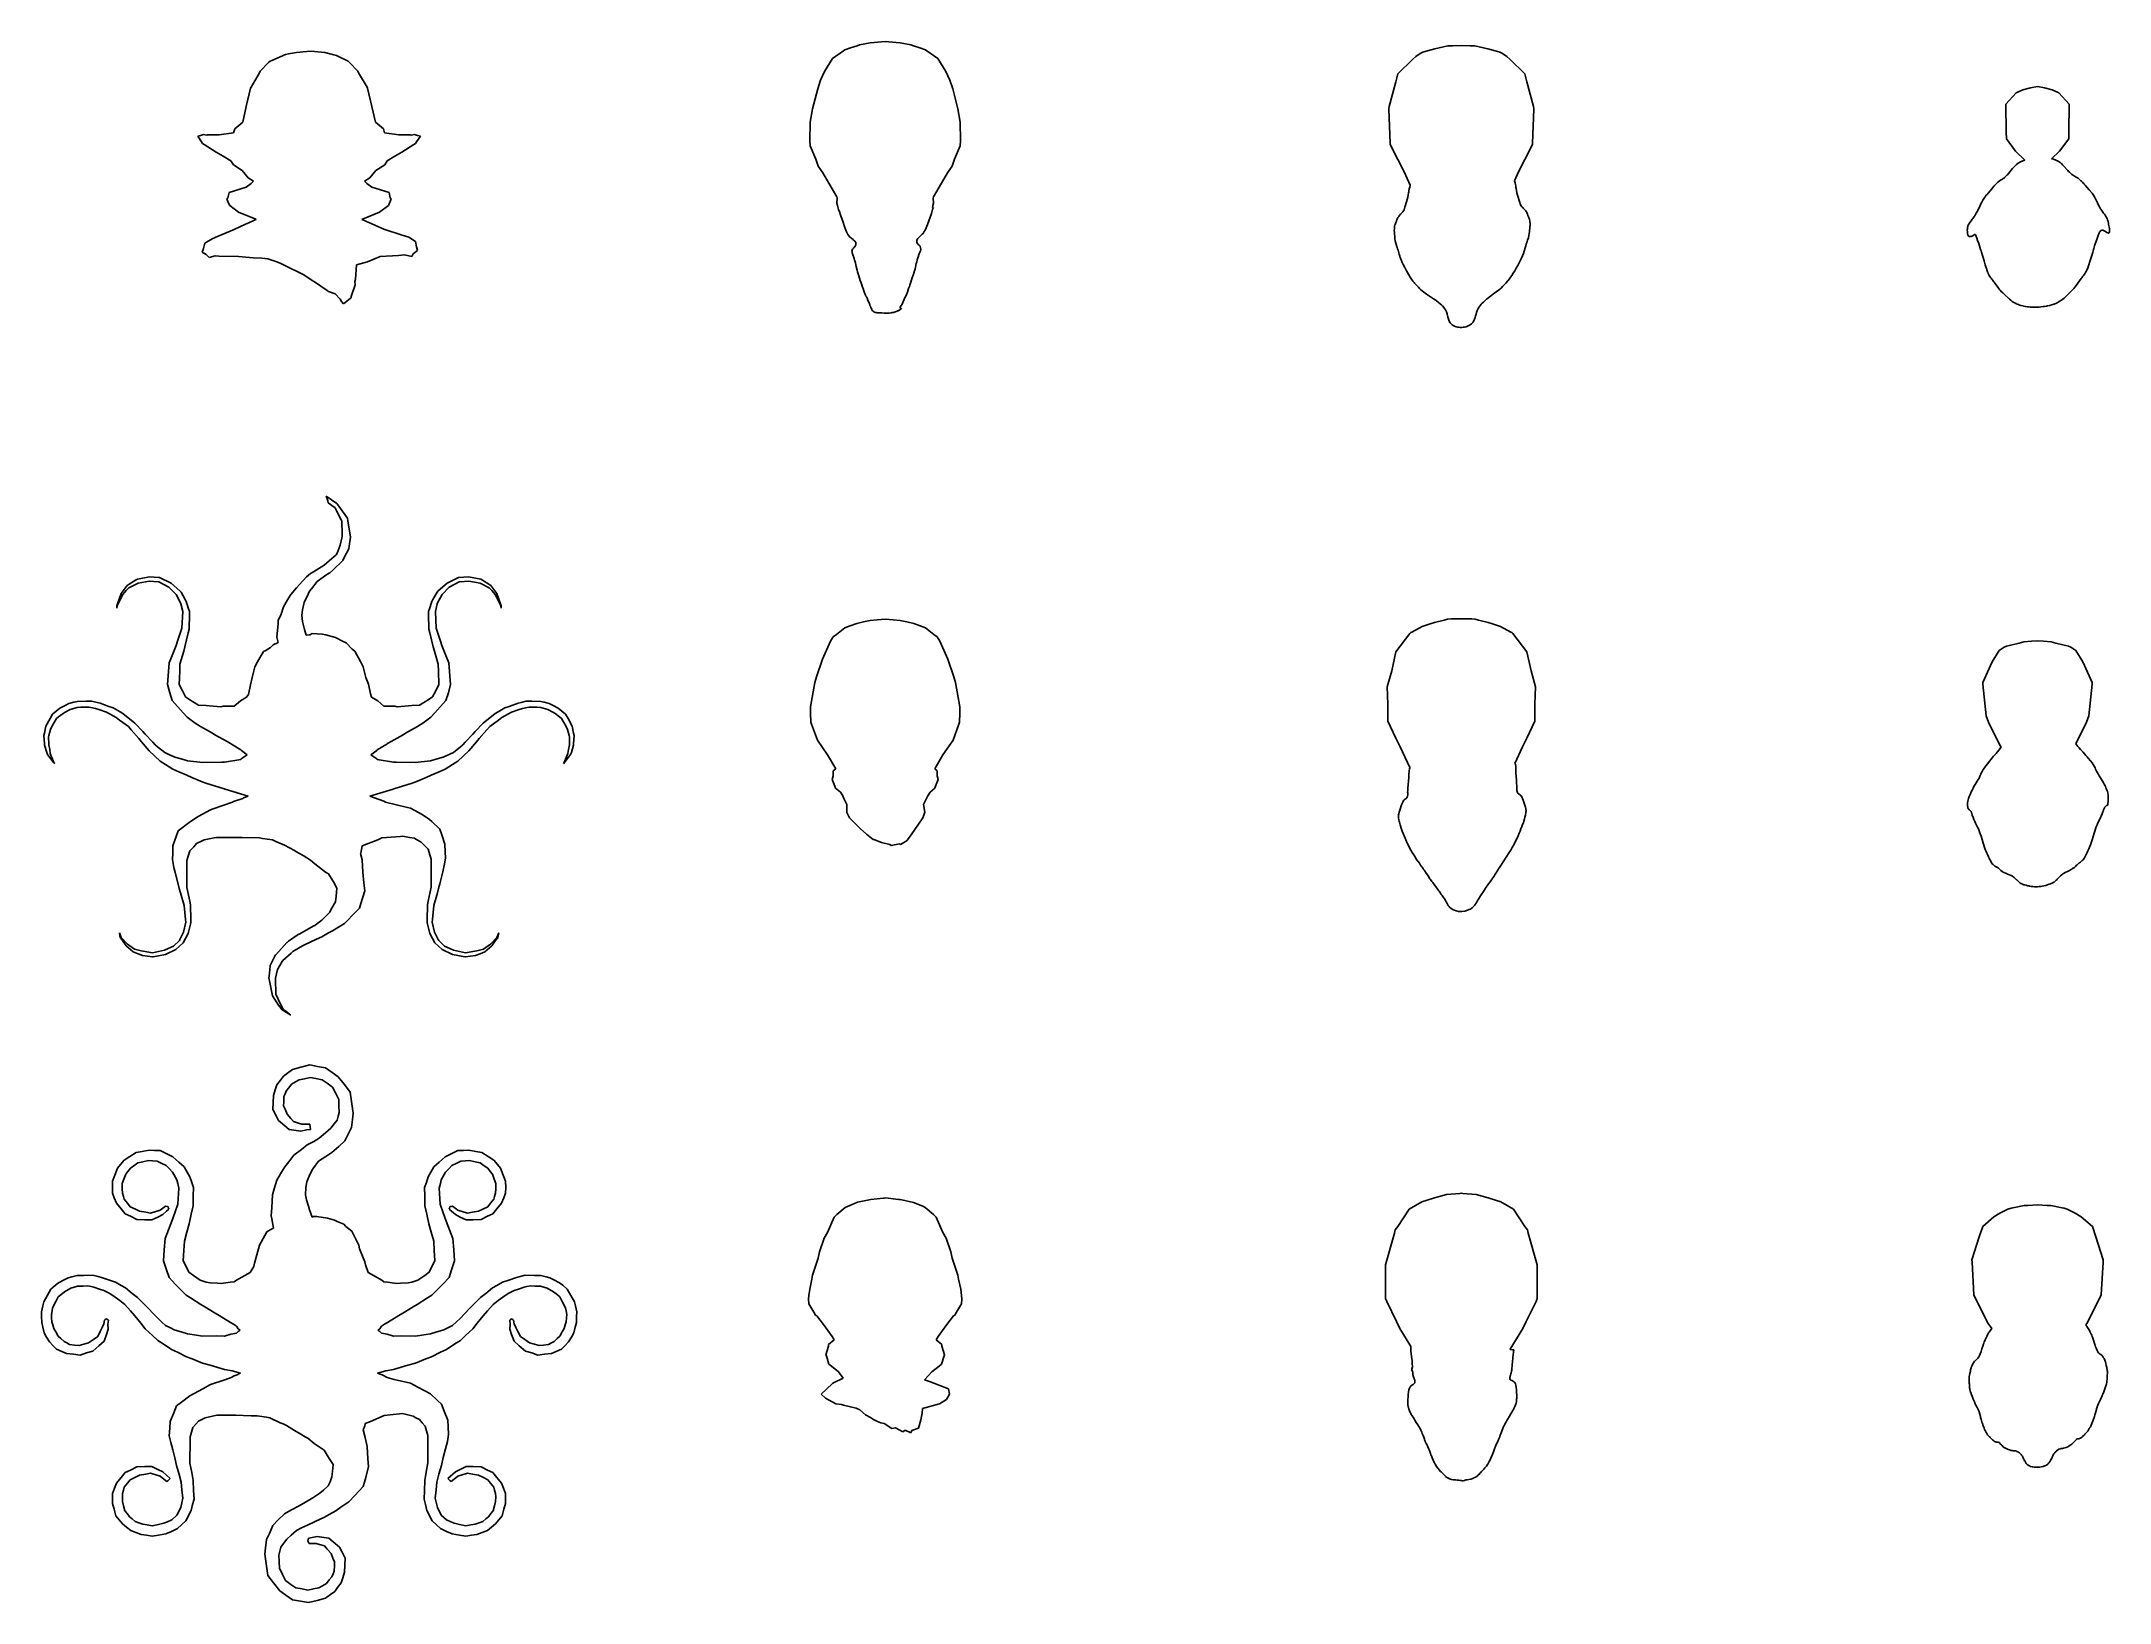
# Model space of a CAD drawing. Header units: metres. Extents: x -46 to 313, y -47 to 224.
import ezdxf

# ---------------------------------------------------------------- set-up
doc = ezdxf.new("R2010")
doc.units = ezdxf.units.M

msp = doc.modelspace()

# ---------------------------------------------------------------- linework, layer by layer
for p, q in [((92.7678, 222.622), (90.881, 221.313)), ((93.0178, 222.822), (92.7678, 222.622)), ((93.9724, 223.176), (93.0178, 222.822)), ((95.1113, 223.521), (93.9724, 223.176)), ((95.5568, 223.651), (95.1113, 223.521)), ((97.396, 224.028), (95.5568, 223.651)), ((98.0971, 224.092), (97.396, 224.028)), ((100.001, 224.27), (98.0971, 224.092)), ((101.903, 224.092), (100.001, 224.27)), ((102.604, 224.028), (101.903, 224.092)), ((104.443, 223.651), (102.604, 224.028)), ((104.889, 223.521), (104.443, 223.651)), ((106.028, 223.176), (104.889, 223.521)), ((106.982, 222.822), (106.028, 223.176)), ((107.232, 222.622), (106.982, 222.822)), ((109.119, 221.313), (107.232, 222.622)), ((195.398, 223.001), (193.478, 222.476)), ((196.892, 223.31), (195.398, 223.001)), ((197.678, 223.512), (196.892, 223.31)), ((198.485, 223.518), (197.678, 223.512)), ((200.001, 223.55), (198.485, 223.518)), ((201.515, 223.518), (200.001, 223.55)), ((202.322, 223.512), (201.515, 223.518)), ((203.108, 223.31), (202.322, 223.512)), ((204.602, 223.001), (203.108, 223.31)), ((206.522, 222.476), (204.602, 223.001)), ((-8.45535, 219.122), (-8.584, 218.826)), ((-7.03212, 220.615), (-8.45535, 219.122)), ((-6.77138, 220.835), (-7.03212, 220.615)), ((-6.47519, 220.956), (-6.77138, 220.835)), ((-4.07404, 221.981), (-6.47519, 220.956)), ((-3.57106, 222.087), (-4.07404, 221.981)), ((-2.1459, 222.344), (-3.57106, 222.087)), ((-1.52718, 222.411), (-2.1459, 222.344)), ((-1.04936, 222.427), (-1.52718, 222.411)), ((0.32205, 222.559), (-1.04936, 222.427)), ((0.94345, 222.491), (0.32205, 222.559)), ((2.7471, 222.336), (0.94345, 222.491)), ((4.28619, 221.919), (2.7471, 222.336)), ((4.7525, 221.82), (4.28619, 221.919)), ((5.11803, 221.672), (4.7525, 221.82)), ((6.77232, 220.835), (5.11803, 221.672)), ((7.03307, 220.615), (6.77232, 220.835)), ((8.45535, 219.122), (7.03307, 220.615)), ((8.584, 218.826), (8.45535, 219.122)), ((89.4716, 219.046), (88.7923, 217.513)), ((90.881, 221.313), (89.4716, 219.046)), ((110.528, 219.046), (109.119, 221.313)), ((111.208, 217.513), (110.528, 219.046)), ((191.587, 221.184), (189.001, 218.62)), ((192.11, 221.634), (191.587, 221.184)), ((192.875, 222.157), (192.11, 221.634)), ((193.3, 222.416), (192.875, 222.157)), ((193.478, 222.476), (193.3, 222.416)), ((206.7, 222.416), (206.522, 222.476)), ((207.125, 222.157), (206.7, 222.416)), ((207.89, 221.634), (207.125, 222.157)), ((208.413, 221.184), (207.89, 221.634)), ((210.999, 218.62), (208.413, 221.184)), ((-10.1753, 216.123), (-10.9143, 212.985)), ((-10.0667, 216.314), (-10.1753, 216.123)), ((-8.584, 218.826), (-10.0667, 216.314)), ((10.0667, 216.314), (8.584, 218.826)), ((10.1753, 216.123), (10.0667, 216.314)), ((10.913, 212.989), (10.1753, 216.123)), ((88.2878, 216.02), (87.3675, 212.539)), ((88.7923, 217.513), (88.2878, 216.02)), ((111.712, 216.02), (111.208, 217.513)), ((112.633, 212.539), (111.712, 216.02)), ((188.645, 217.273), (187.492, 212.949)), ((189.001, 218.62), (188.645, 217.273)), ((211.355, 217.273), (210.999, 218.62)), ((212.508, 212.949), (211.355, 217.273)), ((297.444, 215.879), (296.279, 215.334)), ((298.77, 216.223), (297.444, 215.879)), ((300.001, 216.431), (298.77, 216.223)), ((301.23, 216.223), (300.001, 216.431)), ((302.556, 215.879), (301.23, 216.223)), ((303.721, 215.334), (302.556, 215.879)), ((-10.9143, 212.985), (-11.5146, 210.222)), ((11.5146, 210.222), (10.913, 212.989)), ((87.3675, 212.539), (86.9589, 210.265)), ((113.041, 210.265), (112.633, 212.539)), ((187.417, 212.598), (187.399, 212.535)), ((187.399, 212.535), (187.657, 206.586)), ((187.492, 212.949), (187.417, 212.598)), ((212.343, 206.586), (212.601, 212.535)), ((212.583, 212.598), (212.508, 212.949)), ((212.601, 212.535), (212.583, 212.598)), ((296.279, 215.334), (294.494, 213.377)), ((294.494, 213.377), (294.582, 208.586)), ((305.506, 213.377), (303.721, 215.334)), ((305.418, 208.586), (305.506, 213.377)), ((-13.0815, 208.385), (-15.5697, 208.036)), ((-12.8979, 209.097), (-13.0815, 208.385)), ((-11.5146, 210.222), (-12.8979, 209.097)), ((12.8979, 209.097), (11.5146, 210.222)), ((13.0815, 208.385), (12.8979, 209.097)), ((15.5697, 208.036), (13.0815, 208.385)), ((86.9589, 210.265), (86.9378, 206.991)), ((113.062, 206.991), (113.041, 210.265)), ((294.582, 208.586), (294.588, 207.382)), ((305.412, 207.382), (305.418, 208.586)), ((-18.8385, 207.917), (-19.3237, 207.82)), ((-19.3237, 207.82), (-18.679, 206.842)), ((-18.33, 208.119), (-18.8385, 207.917)), ((-18.679, 206.842), (-18.4903, 206.574)), ((-18.4903, 206.574), (-18.2081, 206.381)), ((-17.7465, 208.012), (-18.33, 208.119)), ((-18.2081, 206.381), (-16.1261, 205.062)), ((-17.5422, 208.028), (-17.7465, 208.012)), ((-15.5697, 208.036), (-17.5422, 208.028)), ((-16.1261, 205.062), (-14.9156, 204.37)), ((14.9156, 204.37), (16.1261, 205.062)), ((17.5422, 208.028), (15.5697, 208.036)), ((16.1261, 205.062), (18.2081, 206.381)), ((17.7465, 208.012), (17.5422, 208.028)), ((18.33, 208.119), (17.7465, 208.012)), ((18.2081, 206.381), (18.4903, 206.574)), ((18.8385, 207.917), (18.33, 208.119)), ((18.4903, 206.574), (18.679, 206.842)), ((18.679, 206.842), (19.3237, 207.82)), ((19.3237, 207.82), (18.8385, 207.917)), ((86.9378, 206.991), (86.9716, 206.132)), ((86.9716, 206.132), (87.9527, 203.836)), ((112.047, 203.836), (113.028, 206.132)), ((113.028, 206.132), (113.062, 206.991)), ((187.657, 206.586), (187.655, 206.447)), ((187.655, 206.447), (187.898, 205.938)), ((187.898, 205.938), (190.081, 201.646)), ((209.919, 201.646), (212.102, 205.938)), ((212.102, 205.938), (212.345, 206.447)), ((212.345, 206.447), (212.343, 206.586)), ((294.588, 207.382), (296.184, 205.196)), ((296.184, 205.196), (297.824, 203.679)), ((302.409, 203.908), (303.813, 205.199)), ((303.813, 205.199), (305.412, 207.382)), ((-14.9156, 204.37), (-13.5712, 203.559)), ((-13.5712, 203.559), (-13.1297, 202.831)), ((-13.1297, 202.831), (-11.5775, 201.863)), ((-11.5775, 201.863), (-10.5616, 200.588)), ((10.5616, 200.588), (11.5775, 201.863)), ((11.5775, 201.863), (13.1297, 202.831)), ((13.1297, 202.831), (13.5712, 203.559)), ((13.5712, 203.559), (14.9156, 204.37)), ((87.9527, 203.836), (88.3933, 202.587)), ((88.3933, 202.587), (89.1827, 201.469)), ((89.1827, 201.469), (91.0179, 198.267)), ((108.982, 198.267), (110.817, 201.469)), ((110.817, 201.469), (111.607, 202.587)), ((111.607, 202.587), (112.047, 203.836)), ((190.081, 201.646), (191.144, 199.312)), ((209.208, 200.084), (209.919, 201.646)), ((294.672, 201.032), (294.467, 200.829)), ((294.823, 201.187), (294.672, 201.032)), ((294.97, 201.355), (294.823, 201.187)), ((295.675, 202.203), (294.97, 201.355)), ((295.884, 202.452), (295.675, 202.203)), ((296.05, 202.63), (295.884, 202.452)), ((296.179, 202.758), (296.05, 202.63)), ((296.349, 202.909), (296.179, 202.758)), ((296.648, 203.142), (296.349, 202.909)), ((297.036, 203.365), (296.648, 203.142)), ((297.061, 203.377), (297.036, 203.365)), ((297.47, 203.556), (297.061, 203.377)), ((297.824, 203.679), (297.47, 203.556)), ((302.781, 203.814), (302.409, 203.908)), ((303.2, 203.669), (302.781, 203.814)), ((303.588, 203.483), (303.2, 203.669)), ((303.904, 203.268), (303.588, 203.483)), ((304.048, 203.153), (303.904, 203.268)), ((304.096, 203.111), (304.048, 203.153)), ((304.198, 203.019), (304.096, 203.111)), ((304.362, 202.855), (304.198, 203.019)), ((304.475, 202.73), (304.362, 202.855)), ((305.261, 201.847), (304.475, 202.73)), ((305.406, 201.694), (305.261, 201.847)), ((305.531, 201.574), (305.406, 201.694)), ((305.75, 201.376), (305.531, 201.574)), ((305.819, 201.311), (305.75, 201.376)), ((305.952, 201.196), (305.819, 201.311)), ((305.971, 201.184), (305.952, 201.196)), ((306.074, 201.105), (305.971, 201.184)), ((306.185, 201.033), (306.074, 201.105)), ((306.307, 200.949), (306.185, 201.033)), ((-13.8848, 198.057), (-14.0959, 197.129)), ((-10.9078, 198.945), (-13.8848, 198.057)), ((-10.0444, 199.617), (-10.9078, 198.945)), ((-10.5616, 200.588), (-9.63083, 199.985)), ((-9.63083, 199.985), (-10.0444, 199.617)), ((9.63083, 199.985), (10.5616, 200.588)), ((10.0444, 199.617), (9.63083, 199.985)), ((10.9078, 198.945), (10.0444, 199.617)), ((13.8848, 198.057), (10.9078, 198.945)), ((14.0959, 197.129), (13.8848, 198.057)), ((91.0179, 198.267), (91.6067, 197.304)), ((108.393, 197.304), (108.982, 198.267)), ((190.78, 197.63), (190.694, 197.224)), ((190.839, 197.985), (190.78, 197.63)), ((190.862, 198.149), (190.839, 197.985)), ((190.905, 198.418), (190.862, 198.149)), ((190.96, 198.68), (190.905, 198.418)), ((191.031, 198.95), (190.96, 198.68)), ((191.118, 199.232), (191.031, 198.95)), ((191.144, 199.312), (191.118, 199.232)), ((209.315, 199.735), (209.208, 200.084)), ((209.388, 199.458), (209.315, 199.735)), ((209.439, 199.2), (209.388, 199.458)), ((209.479, 198.936), (209.439, 199.2)), ((209.505, 198.73), (209.479, 198.936)), ((209.559, 198.38), (209.505, 198.73)), ((209.637, 197.998), (209.559, 198.38)), ((209.74, 197.598), (209.637, 197.998)), ((209.854, 197.21), (209.74, 197.598)), ((291.106, 197.555), (290.996, 197.413)), ((291.238, 197.72), (291.106, 197.555)), ((291.719, 198.298), (291.238, 197.72)), ((292.11, 198.763), (291.719, 198.298)), ((292.213, 198.882), (292.11, 198.763)), ((292.502, 199.221), (292.213, 198.882)), ((292.572, 199.298), (292.502, 199.221)), ((292.725, 199.454), (292.572, 199.298)), ((293.136, 199.839), (292.725, 199.454)), ((293.371, 200.033), (293.136, 199.839)), ((293.597, 200.17), (293.371, 200.033)), ((293.689, 200.215), (293.597, 200.17)), ((293.799, 200.278), (293.689, 200.215)), ((293.914, 200.36), (293.799, 200.278)), ((294.028, 200.448), (293.914, 200.36)), ((294.148, 200.536), (294.028, 200.448)), ((294.244, 200.618), (294.148, 200.536)), ((294.27, 200.638), (294.244, 200.618)), ((294.404, 200.765), (294.27, 200.638)), ((294.467, 200.829), (294.404, 200.765)), ((306.422, 200.877), (306.307, 200.949)), ((306.532, 200.823), (306.422, 200.877)), ((306.611, 200.791), (306.532, 200.823)), ((306.834, 200.675), (306.611, 200.791)), ((307.05, 200.513), (306.834, 200.675)), ((307.469, 200.151), (307.05, 200.513)), ((307.54, 200.083), (307.469, 200.151)), ((307.622, 200.007), (307.54, 200.083)), ((307.682, 199.948), (307.622, 200.007)), ((307.791, 199.826), (307.682, 199.948)), ((307.93, 199.677), (307.791, 199.826)), ((308.012, 199.587), (307.93, 199.677)), ((308.077, 199.518), (308.012, 199.587)), ((308.252, 199.321), (308.077, 199.518)), ((308.558, 198.986), (308.252, 199.321)), ((308.982, 198.51), (308.558, 198.986)), ((309.194, 198.265), (308.982, 198.51)), ((309.223, 198.229), (309.194, 198.265)), ((309.457, 197.922), (309.223, 198.229)), ((309.645, 197.657), (309.457, 197.922)), ((309.692, 197.586), (309.645, 197.657)), ((309.929, 197.192), (309.692, 197.586)), ((-14.0959, 197.129), (-14.2684, 196.907)), ((-14.2684, 196.907), (-13.9179, 196.074)), ((-13.9179, 196.074), (-13.7655, 195.766)), ((-13.7655, 195.766), (-12.218, 194.658)), ((-12.218, 194.658), (-9.25795, 193.398)), ((9.25795, 193.398), (12.218, 194.658)), ((12.218, 194.658), (13.7655, 195.766)), ((13.7655, 195.766), (13.9179, 196.074)), ((13.9179, 196.074), (14.2684, 196.907)), ((14.2684, 196.907), (14.0959, 197.129)), ((91.6067, 197.304), (91.6455, 197.081)), ((91.6455, 197.081), (91.6148, 196.184)), ((91.6148, 196.184), (91.7284, 195.786)), ((91.7284, 195.786), (91.8742, 195.101)), ((91.8742, 195.101), (92.1202, 194.579)), ((92.1202, 194.579), (92.2135, 194.285)), ((92.2135, 194.285), (92.6315, 193.072)), ((107.791, 193.792), (108.01, 194.417)), ((108.01, 194.417), (108.236, 195.074)), ((108.202, 195.458), (108.272, 195.786)), ((108.361, 195.462), (108.202, 195.458)), ((108.236, 195.074), (108.361, 195.462)), ((108.272, 195.786), (108.385, 196.184)), ((108.354, 197.081), (108.393, 197.304)), ((108.385, 196.184), (108.354, 197.081)), ((189.129, 193.897), (189.068, 193.804)), ((189.215, 194.012), (189.129, 193.897)), ((189.385, 194.211), (189.215, 194.012)), ((189.475, 194.31), (189.385, 194.211)), ((189.523, 194.366), (189.475, 194.31)), ((189.597, 194.441), (189.523, 194.366)), ((189.665, 194.512), (189.597, 194.441)), ((189.725, 194.567), (189.665, 194.512)), ((189.854, 194.698), (189.725, 194.567)), ((189.97, 194.855), (189.854, 194.698)), ((190.062, 195.047), (189.97, 194.855)), ((190.139, 195.26), (190.062, 195.047)), ((190.205, 195.49), (190.139, 195.26)), ((190.253, 195.672), (190.205, 195.49)), ((190.416, 196.231), (190.253, 195.672)), ((190.475, 196.423), (190.416, 196.231)), ((190.591, 196.828), (190.475, 196.423)), ((190.694, 197.224), (190.591, 196.828)), ((210.028, 196.649), (209.854, 197.21)), ((210.123, 196.32), (210.028, 196.649)), ((210.195, 196.097), (210.123, 196.32)), ((210.276, 195.891), (210.195, 196.097)), ((210.371, 195.706), (210.276, 195.891)), ((210.488, 195.558), (210.371, 195.706)), ((210.618, 195.439), (210.488, 195.558)), ((210.643, 195.419), (210.618, 195.439)), ((210.78, 195.286), (210.643, 195.419)), ((210.861, 195.195), (210.78, 195.286)), ((210.916, 195.138), (210.861, 195.195)), ((211.125, 194.905), (210.916, 195.138)), ((211.172, 194.845), (211.125, 194.905)), ((211.292, 194.669), (211.172, 194.845)), ((211.326, 194.611), (211.292, 194.669)), ((211.353, 194.563), (211.326, 194.611)), ((211.48, 194.296), (211.353, 194.563)), ((211.564, 194.064), (211.48, 194.296)), ((211.646, 193.846), (211.564, 194.064)), ((211.707, 193.715), (211.646, 193.846)), ((289.014, 193.867), (288.932, 193.75)), ((289.093, 193.995), (289.014, 193.867)), ((289.218, 194.211), (289.093, 193.995)), ((289.294, 194.336), (289.218, 194.211)), ((289.37, 194.466), (289.294, 194.336)), ((289.56, 194.829), (289.37, 194.466)), ((290.032, 195.813), (289.56, 194.829)), ((290.279, 196.298), (290.032, 195.813)), ((290.319, 196.37), (290.279, 196.298)), ((290.522, 196.72), (290.319, 196.37)), ((290.635, 196.901), (290.522, 196.72)), ((290.758, 197.084), (290.635, 196.901)), ((290.896, 197.276), (290.758, 197.084)), ((290.996, 197.413), (290.896, 197.276)), ((310.176, 196.729), (309.929, 197.192)), ((310.42, 196.237), (310.176, 196.729)), ((310.662, 195.744), (310.42, 196.237)), ((310.874, 195.348), (310.662, 195.744)), ((310.916, 195.279), (310.874, 195.348)), ((310.959, 195.213), (310.916, 195.279)), ((311.146, 194.905), (310.959, 195.213)), ((311.189, 194.838), (311.146, 194.905)), ((311.233, 194.779), (311.189, 194.838)), ((311.444, 194.472), (311.233, 194.779)), ((311.492, 194.414), (311.444, 194.472)), ((311.602, 194.272), (311.492, 194.414)), ((311.724, 194.105), (311.602, 194.272)), ((311.8, 193.989), (311.724, 194.105)), ((311.916, 193.829), (311.8, 193.989)), ((-15.7799, 190.457), (-16.8308, 190.012)), ((-12.982, 191.6), (-15.7799, 190.457)), ((-11.0224, 192.523), (-12.982, 191.6)), ((-10.452, 192.754), (-11.0224, 192.523)), ((-9.32388, 193.324), (-10.452, 192.754)), ((-9.18034, 193.374), (-9.32388, 193.324)), ((-9.25795, 193.398), (-9.18034, 193.374)), ((9.18034, 193.374), (9.25795, 193.398)), ((9.32396, 193.324), (9.18034, 193.374)), ((13.0026, 191.669), (9.32396, 193.324)), ((16.1499, 190.655), (13.0026, 191.669)), ((17.34, 190.28), (16.1499, 190.655)), ((18.5047, 189.52), (17.34, 190.28)), ((92.6315, 193.072), (92.8773, 192.342)), ((92.8773, 192.342), (93.059, 191.814)), ((93.059, 191.814), (93.2861, 191.235)), ((93.2861, 191.235), (93.5099, 190.773)), ((93.5099, 190.773), (93.687, 190.518)), ((93.687, 190.518), (93.724, 190.471)), ((93.724, 190.471), (93.8855, 190.317)), ((93.8855, 190.317), (93.9536, 190.258)), ((93.9536, 190.258), (94.1411, 190.12)), ((105.665, 190.073), (105.88, 190.302)), ((105.88, 190.302), (105.932, 190.363)), ((105.932, 190.363), (106.171, 190.57)), ((106.171, 190.57), (106.192, 190.59)), ((106.192, 190.59), (106.433, 190.8)), ((106.433, 190.8), (106.63, 191.017)), ((106.63, 191.017), (106.653, 191.046)), ((106.653, 191.046), (106.789, 191.258)), ((106.789, 191.258), (106.875, 191.401)), ((106.875, 191.401), (107.108, 191.899)), ((107.108, 191.899), (107.347, 192.506)), ((107.347, 192.506), (107.573, 193.149)), ((107.573, 193.149), (107.791, 193.792)), ((188.379, 191.811), (188.365, 191.465)), ((188.365, 191.465), (188.37, 191.189)), ((188.37, 191.189), (188.376, 191.062)), ((188.376, 191.062), (188.448, 190.211)), ((188.422, 192.195), (188.379, 191.811)), ((188.483, 192.448), (188.422, 192.195)), ((188.498, 192.493), (188.483, 192.448)), ((188.638, 192.841), (188.498, 192.493)), ((188.654, 192.876), (188.638, 192.841)), ((188.685, 192.959), (188.654, 192.876)), ((188.741, 193.096), (188.685, 192.959)), ((188.83, 193.333), (188.741, 193.096)), ((188.855, 193.394), (188.83, 193.333)), ((188.944, 193.582), (188.855, 193.394)), ((188.999, 193.684), (188.944, 193.582)), ((189.068, 193.804), (188.999, 193.684)), ((211.629, 190.178), (211.72, 190.558)), ((211.735, 193.649), (211.707, 193.715)), ((211.72, 190.558), (211.78, 190.908)), ((211.81, 193.425), (211.735, 193.649)), ((211.78, 190.908), (211.823, 191.242)), ((211.835, 193.339), (211.81, 193.425)), ((211.823, 191.242), (211.845, 191.434)), ((211.884, 193.115), (211.835, 193.339)), ((211.845, 191.434), (211.887, 191.859)), ((211.902, 192.925), (211.884, 193.115)), ((211.887, 191.859), (211.914, 192.169)), ((211.915, 192.777), (211.902, 192.925)), ((211.914, 192.169), (211.92, 192.283)), ((211.926, 192.46), (211.915, 192.777)), ((211.92, 192.283), (211.926, 192.46)), ((287.826, 191.673), (287.815, 191.544)), ((287.815, 191.544), (287.834, 191.249)), ((287.834, 191.249), (287.82, 191.084)), ((287.82, 191.084), (287.868, 190.754)), ((287.859, 191.992), (287.826, 191.857)), ((287.826, 191.857), (287.826, 191.673)), ((287.894, 192.172), (287.859, 191.992)), ((287.868, 190.754), (287.869, 190.734)), ((287.869, 190.734), (287.906, 190.677)), ((287.93, 192.253), (287.894, 192.172)), ((287.906, 190.677), (288.035, 190.463)), ((287.983, 192.389), (287.93, 192.253)), ((288.055, 192.539), (287.983, 192.389)), ((288.035, 190.463), (288.164, 190.431)), ((288.152, 192.69), (288.055, 192.539)), ((288.424, 193.052), (288.152, 192.69)), ((288.164, 190.431), (288.367, 190.388)), ((288.367, 190.388), (288.49, 190.432)), ((288.478, 193.117), (288.424, 193.052)), ((288.685, 193.397), (288.478, 193.117)), ((288.49, 190.432), (288.737, 190.5)), ((288.796, 193.538), (288.685, 193.397)), ((288.737, 190.5), (289.128, 190.732)), ((288.932, 193.75), (288.796, 193.538)), ((289.128, 190.732), (289.204, 190.747)), ((289.204, 190.747), (289.212, 190.741)), ((289.212, 190.741), (289.24, 190.703)), ((289.24, 190.703), (289.291, 190.578)), ((289.291, 190.578), (289.299, 190.563)), ((289.299, 190.563), (289.457, 190.135)), ((310.279, 189.898), (310.407, 190.265)), ((310.407, 190.265), (310.521, 190.58)), ((310.521, 190.58), (310.58, 190.734)), ((310.58, 190.734), (310.651, 190.891)), ((310.651, 190.891), (310.727, 191.033)), ((310.727, 191.033), (310.784, 191.144)), ((310.784, 191.144), (310.892, 191.288)), ((310.892, 191.288), (310.937, 191.368)), ((310.937, 191.368), (311.043, 191.468)), ((311.043, 191.468), (311.087, 191.503)), ((311.087, 191.503), (311.292, 191.511)), ((311.292, 191.511), (311.327, 191.506)), ((311.327, 191.506), (311.592, 191.411)), ((311.592, 191.411), (311.824, 191.279)), ((311.824, 191.279), (312.055, 191.131)), ((312, 193.7), (311.916, 193.829)), ((312.08, 193.537), (312, 193.7)), ((312.055, 191.131), (312.227, 191.036)), ((312.173, 193.33), (312.08, 193.537)), ((312.231, 193.135), (312.173, 193.33)), ((312.227, 191.036), (312.325, 191.011)), ((312.265, 193.013), (312.231, 193.135)), ((312.32, 192.733), (312.265, 193.013)), ((312.346, 192.573), (312.32, 192.733)), ((312.325, 191.011), (312.364, 191.003)), ((312.404, 192.265), (312.346, 192.573)), ((312.364, 191.003), (312.41, 191.029)), ((312.451, 192.038), (312.404, 192.265)), ((312.41, 191.029), (312.456, 191.057)), ((312.491, 191.801), (312.451, 192.038)), ((312.456, 191.057), (312.469, 191.09)), ((312.469, 191.09), (312.503, 191.212)), ((312.514, 191.557), (312.491, 191.801)), ((312.503, 191.212), (312.513, 191.306)), ((312.513, 191.306), (312.517, 191.456)), ((312.517, 191.456), (312.514, 191.557)), ((-18.3317, 188.343), (-18.5562, 187.701)), ((-18.5562, 187.701), (-17.8808, 187.267)), ((-18.1077, 189.23), (-18.3317, 188.343)), ((-16.8308, 190.012), (-18.1077, 189.23)), ((-17.8808, 187.267), (-17.3151, 186.792)), ((-17.3151, 186.792), (-16.2995, 187.044)), ((-16.2995, 187.044), (-15.6692, 187)), ((-15.6692, 187), (-12.2415, 186.951)), ((-12.2415, 186.951), (-9.70268, 186.724)), ((-9.70268, 186.724), (-8.17377, 186.676)), ((-8.17377, 186.676), (-7.15152, 186.522)), ((10.1462, 186.001), (12.3693, 186.929)), ((12.3693, 186.929), (15.5461, 187.088)), ((15.5461, 187.088), (16.5576, 187.204)), ((16.5576, 187.204), (17.8428, 186.952)), ((17.8428, 186.952), (18.0885, 187.38)), ((18.0885, 187.38), (18.8016, 187.997)), ((18.6414, 188.634), (18.5047, 189.52)), ((18.8016, 187.997), (18.6414, 188.634)), ((94.1411, 190.12), (94.2255, 190.051)), ((94.2255, 190.051), (94.4202, 189.91)), ((94.2846, 188.06), (94.2374, 187.881)), ((94.2374, 187.881), (94.2719, 187.67)), ((94.2719, 187.67), (94.2832, 187.561)), ((94.2832, 187.561), (94.3828, 187.228)), ((94.34, 188.219), (94.2846, 188.06)), ((94.4914, 188.409), (94.34, 188.219)), ((94.3828, 187.228), (94.4751, 186.942)), ((94.4202, 189.91), (94.5214, 189.803)), ((94.4751, 186.942), (94.5407, 186.746)), ((94.5817, 188.488), (94.4914, 188.409)), ((94.5214, 189.803), (94.7006, 189.644)), ((94.5407, 186.746), (94.5919, 186.573)), ((94.6513, 188.558), (94.5817, 188.488)), ((94.7556, 188.668), (94.6513, 188.558)), ((94.7006, 189.644), (94.7449, 189.581)), ((94.7449, 189.581), (94.8795, 189.365)), ((94.7991, 188.725), (94.7556, 188.668)), ((94.9086, 188.978), (94.7991, 188.725)), ((94.8795, 189.365), (94.8979, 189.301)), ((94.8979, 189.301), (94.9126, 189.016)), ((94.9126, 189.016), (94.9086, 188.978)), ((105.48, 189.417), (105.491, 189.737)), ((105.501, 189.362), (105.48, 189.417)), ((105.491, 189.737), (105.508, 189.772)), ((105.593, 189.179), (105.501, 189.362)), ((105.508, 189.772), (105.665, 190.073)), ((105.72, 189.042), (105.593, 189.179)), ((105.614, 186.543), (105.656, 186.69)), ((105.656, 186.69), (105.754, 186.993)), ((105.747, 189.017), (105.72, 189.042)), ((105.888, 188.898), (105.747, 189.017)), ((105.754, 186.993), (105.792, 187.134)), ((105.792, 187.134), (106, 187.668)), ((106.052, 188.73), (105.888, 188.898)), ((106, 187.668), (106.013, 187.708)), ((106.013, 187.708), (106.102, 187.916)), ((106.079, 188.664), (106.052, 188.73)), ((106.151, 188.455), (106.079, 188.664)), ((106.102, 187.916), (106.173, 188.14)), ((106.173, 188.2), (106.151, 188.455)), ((106.173, 188.14), (106.173, 188.2)), ((188.448, 190.211), (188.475, 189.985)), ((188.475, 189.985), (188.529, 189.647)), ((188.529, 189.647), (188.617, 189.269)), ((188.617, 189.269), (188.735, 188.874)), ((188.735, 188.874), (188.87, 188.484)), ((188.87, 188.484), (188.941, 188.288)), ((188.941, 188.288), (189.021, 188.05)), ((189.021, 188.05), (189.092, 187.822)), ((189.092, 187.822), (189.156, 187.595)), ((189.156, 187.595), (189.219, 187.356)), ((189.219, 187.356), (189.316, 187.018)), ((189.316, 187.018), (189.406, 186.737)), ((189.406, 186.737), (189.441, 186.639)), ((210.379, 186.527), (210.606, 187.043)), ((210.606, 187.043), (210.775, 187.473)), ((210.775, 187.473), (210.914, 187.871)), ((210.914, 187.871), (211.077, 188.435)), ((211.077, 188.435), (211.126, 188.615)), ((211.126, 188.615), (211.174, 188.78)), ((211.174, 188.78), (211.266, 189.068)), ((211.266, 189.068), (211.334, 189.271)), ((211.334, 189.271), (211.373, 189.38)), ((211.373, 189.38), (211.428, 189.545)), ((211.428, 189.545), (211.508, 189.777)), ((211.508, 189.777), (211.629, 190.178)), ((289.457, 190.135), (289.602, 189.719)), ((289.602, 189.719), (289.786, 189.169)), ((289.786, 189.169), (290.133, 188.166)), ((290.133, 188.166), (290.206, 187.937)), ((290.206, 187.937), (290.274, 187.704)), ((290.274, 187.704), (290.438, 187.111)), ((290.438, 187.111), (290.543, 186.743)), ((290.543, 186.743), (290.716, 186.181)), ((309.072, 186.065), (309.415, 187.126)), ((309.415, 187.126), (309.593, 187.703)), ((309.593, 187.703), (309.722, 188.145)), ((309.722, 188.145), (309.766, 188.304)), ((309.766, 188.304), (309.915, 188.809)), ((309.915, 188.809), (310.017, 189.123)), ((310.017, 189.123), (310.279, 189.898)), ((-7.15152, 186.522), (-5.77794, 186.091)), ((-5.77794, 186.091), (-5.03072, 185.785)), ((-5.03072, 185.785), (-3.84456, 185.202)), ((-3.84456, 185.202), (-3.18248, 184.855)), ((-3.18248, 184.855), (-2.04324, 184.321)), ((-2.04324, 184.321), (-1.35355, 183.995)), ((-1.35355, 183.995), (-0.91261, 183.745)), ((-0.91261, 183.745), (0.53648, 182.792)), ((8.06856, 182.972), (8.25829, 185.482)), ((8.25829, 185.482), (10.1462, 186.001)), ((94.5919, 186.573), (94.681, 186.282)), ((94.681, 186.282), (94.7077, 186.203)), ((94.7077, 186.203), (94.8194, 185.849)), ((94.8194, 185.849), (94.9128, 185.502)), ((94.9128, 185.502), (94.9843, 185.217)), ((94.9843, 185.217), (95.1311, 184.583)), ((95.1311, 184.583), (95.2089, 184.278)), ((95.2089, 184.278), (95.3011, 183.94)), ((95.3011, 183.94), (95.4095, 183.573)), ((95.4095, 183.573), (95.5316, 183.188)), ((95.5316, 183.188), (95.6732, 182.775)), ((104.534, 182.711), (104.701, 183.218)), ((104.701, 183.218), (104.854, 183.674)), ((104.854, 183.674), (104.973, 184.058)), ((104.973, 184.058), (105.082, 184.428)), ((105.082, 184.428), (105.184, 184.813)), ((105.184, 184.813), (105.255, 185.1)), ((105.255, 185.1), (105.4, 185.727)), ((105.4, 185.727), (105.423, 185.822)), ((105.423, 185.822), (105.472, 186.038)), ((105.472, 186.038), (105.557, 186.361)), ((105.557, 186.361), (105.614, 186.543)), ((189.441, 186.639), (189.617, 186.195)), ((189.617, 186.195), (189.65, 186.114)), ((189.65, 186.114), (189.684, 186.026)), ((189.684, 186.026), (189.902, 185.54)), ((189.902, 185.54), (190.179, 185.003)), ((190.179, 185.003), (190.502, 184.425)), ((190.502, 184.425), (190.641, 184.184)), ((190.641, 184.184), (190.896, 183.751)), ((190.896, 183.751), (191.143, 183.346)), ((191.143, 183.346), (191.376, 182.986)), ((208.337, 183.047), (208.549, 183.33)), ((208.549, 183.33), (208.771, 183.655)), ((208.771, 183.655), (209.007, 184.033)), ((209.007, 184.033), (209.257, 184.457)), ((209.257, 184.457), (209.515, 184.911)), ((209.515, 184.911), (209.78, 185.384)), ((209.78, 185.384), (210.107, 185.985)), ((210.107, 185.985), (210.379, 186.527)), ((290.716, 186.181), (290.929, 185.517)), ((290.929, 185.517), (291.108, 184.949)), ((291.108, 184.949), (291.175, 184.731)), ((291.175, 184.731), (291.196, 184.655)), ((291.196, 184.655), (291.329, 184.257)), ((291.329, 184.257), (291.355, 184.194)), ((291.355, 184.194), (291.453, 183.977)), ((291.453, 183.977), (291.556, 183.778)), ((291.556, 183.778), (291.622, 183.657)), ((291.622, 183.657), (291.733, 183.473)), ((291.733, 183.473), (291.868, 183.27)), ((291.868, 183.27), (291.947, 183.16)), ((291.947, 183.16), (292.054, 183.026)), ((306.702, 181.918), (307.595, 183.125)), ((307.595, 183.125), (307.702, 183.265)), ((307.702, 183.265), (307.894, 183.529)), ((307.894, 183.529), (308.022, 183.697)), ((308.022, 183.697), (308.149, 183.895)), ((308.149, 183.895), (308.265, 184.065)), ((308.265, 184.065), (308.319, 184.15)), ((308.319, 184.15), (308.489, 184.461)), ((308.489, 184.461), (308.558, 184.597)), ((308.558, 184.597), (308.628, 184.759)), ((308.628, 184.759), (308.714, 184.941)), ((308.714, 184.941), (308.842, 185.316)), ((308.842, 185.316), (308.887, 185.472)), ((308.887, 185.472), (309.072, 186.065)), ((0.53648, 182.792), (0.97871, 182.518)), ((0.97871, 182.518), (3.14465, 181.032)), ((3.14465, 181.032), (3.2542, 180.946)), ((3.2542, 180.946), (3.37543, 180.872)), ((3.37543, 180.872), (4.55397, 180.439)), ((4.55397, 180.439), (5.41576, 179.558)), ((5.41576, 179.558), (5.63911, 179.117)), ((6.00204, 178.701), (7.16583, 179.63)), ((7.16583, 179.63), (7.30685, 179.774)), ((7.30685, 179.774), (7.31403, 179.982)), ((7.31403, 179.982), (7.98221, 182.049)), ((7.97003, 182.616), (8.06856, 182.972)), ((7.98221, 182.049), (7.97003, 182.616)), ((95.6732, 182.775), (95.8153, 182.348)), ((95.8153, 182.348), (95.867, 182.205)), ((95.867, 182.205), (96.0115, 181.779)), ((96.0115, 181.779), (96.1106, 181.504)), ((96.1106, 181.504), (96.1575, 181.359)), ((96.1575, 181.359), (96.2897, 180.988)), ((96.2897, 180.988), (96.3021, 180.957)), ((96.3021, 180.957), (96.417, 180.638)), ((96.417, 180.638), (96.457, 180.542)), ((96.457, 180.542), (96.5723, 180.233)), ((96.5723, 180.233), (96.6064, 180.157)), ((96.6064, 180.157), (96.6279, 180.104)), ((96.6279, 180.104), (96.6636, 180.034)), ((96.6636, 180.034), (96.7358, 179.944)), ((96.7358, 179.944), (96.9101, 179.581)), ((96.9101, 179.581), (96.9574, 179.496)), ((96.9574, 179.496), (97.1251, 179.101)), ((103.233, 179.367), (103.427, 179.808)), ((103.427, 179.808), (103.441, 179.834)), ((103.441, 179.834), (103.687, 180.327)), ((103.687, 180.327), (103.742, 180.389)), ((103.742, 180.389), (103.748, 180.42)), ((103.748, 180.42), (103.761, 180.464)), ((103.761, 180.464), (103.914, 180.914)), ((103.914, 180.914), (103.932, 180.962)), ((103.932, 180.962), (104.071, 181.36)), ((104.071, 181.36), (104.203, 181.728)), ((104.203, 181.728), (104.275, 181.95)), ((104.275, 181.95), (104.352, 182.164)), ((104.352, 182.164), (104.52, 182.664)), ((104.52, 182.664), (104.534, 182.711)), ((191.376, 182.986), (191.594, 182.678)), ((191.594, 182.678), (191.802, 182.413)), ((191.802, 182.413), (191.874, 182.327)), ((191.874, 182.327), (192.007, 182.173)), ((192.007, 182.173), (192.215, 181.939)), ((192.215, 181.939), (192.538, 181.593)), ((192.538, 181.593), (192.675, 181.456)), ((192.675, 181.456), (192.858, 181.277)), ((192.858, 181.277), (192.93, 181.21)), ((192.93, 181.21), (193.199, 180.975)), ((193.199, 180.975), (193.465, 180.766)), ((193.465, 180.766), (193.721, 180.581)), ((193.721, 180.581), (193.969, 180.415)), ((193.969, 180.415), (194.32, 180.185)), ((194.32, 180.185), (194.81, 179.852)), ((194.81, 179.852), (195.175, 179.597)), ((195.175, 179.597), (195.44, 179.415)), ((204.224, 179.393), (204.366, 179.511)), ((204.366, 179.511), (204.557, 179.665)), ((204.557, 179.665), (205.067, 180.066)), ((205.067, 180.066), (205.583, 180.461)), ((205.583, 180.461), (206.028, 180.788)), ((206.028, 180.788), (206.122, 180.855)), ((206.122, 180.855), (206.364, 181.035)), ((206.364, 181.035), (206.621, 181.239)), ((206.621, 181.239), (206.888, 181.47)), ((206.888, 181.47), (207.162, 181.729)), ((207.162, 181.729), (207.431, 182.004)), ((207.431, 182.004), (207.718, 182.314)), ((207.718, 182.314), (208.044, 182.689)), ((208.044, 182.689), (208.127, 182.789)), ((208.127, 182.789), (208.337, 183.047)), ((292.054, 183.026), (292.172, 182.872)), ((292.172, 182.872), (292.255, 182.767)), ((292.255, 182.767), (292.374, 182.609)), ((292.374, 182.609), (292.472, 182.481)), ((292.472, 182.481), (293.128, 181.608)), ((293.128, 181.608), (293.37, 181.3)), ((293.37, 181.3), (293.539, 181.091)), ((293.539, 181.091), (293.774, 180.825)), ((293.774, 180.825), (293.984, 180.613)), ((293.984, 180.613), (294.372, 180.244)), ((294.372, 180.244), (294.884, 179.767)), ((294.884, 179.767), (295.125, 179.548)), ((295.125, 179.548), (295.371, 179.338)), ((304.159, 179.357), (304.386, 179.526)), ((304.386, 179.526), (304.626, 179.732)), ((304.626, 179.732), (304.881, 179.968)), ((304.881, 179.968), (305.135, 180.216)), ((305.135, 180.216), (305.54, 180.619)), ((305.54, 180.619), (305.688, 180.763)), ((305.688, 180.763), (305.844, 180.922)), ((305.844, 180.922), (306.106, 181.194)), ((306.106, 181.194), (306.298, 181.403)), ((306.298, 181.403), (306.498, 181.647)), ((306.498, 181.647), (306.702, 181.918)), ((5.63911, 179.117), (6.00204, 178.701)), ((97.1251, 179.101), (97.1471, 179.043)), ((97.1471, 179.043), (97.2529, 178.746)), ((97.2529, 178.746), (97.3166, 178.591)), ((97.3166, 178.591), (97.3616, 178.435)), ((97.3616, 178.435), (97.4351, 178.301)), ((97.4351, 178.301), (97.5347, 178.105)), ((97.5347, 178.105), (97.5598, 177.976)), ((97.5598, 177.976), (97.6669, 177.818)), ((97.6669, 177.818), (97.6896, 177.601)), ((97.6896, 177.601), (97.9809, 177.417)), ((97.9809, 177.417), (98.1205, 177.297)), ((98.1205, 177.297), (98.2889, 177.241)), ((98.2889, 177.241), (98.4817, 177.195)), ((98.4817, 177.195), (98.5699, 177.155)), ((98.5699, 177.155), (98.6702, 177.157)), ((98.6702, 177.157), (98.9571, 177.141)), ((98.9571, 177.141), (99.4135, 177.154)), ((99.4135, 177.154), (99.8222, 177.123)), ((99.8222, 177.123), (100.173, 177.103)), ((100.173, 177.103), (100.223, 177.098)), ((100.223, 177.098), (100.379, 177.112)), ((100.379, 177.112), (100.663, 177.133)), ((100.663, 177.133), (101.036, 177.178)), ((101.036, 177.178), (101.216, 177.208)), ((101.216, 177.208), (101.448, 177.236)), ((101.448, 177.236), (101.734, 177.319)), ((101.734, 177.319), (101.775, 177.327)), ((101.775, 177.327), (102.211, 177.497)), ((102.211, 177.497), (102.243, 177.533)), ((102.243, 177.533), (102.346, 177.592)), ((102.346, 177.592), (102.615, 177.732)), ((102.56, 178.024), (102.625, 178.155)), ((102.658, 178.055), (102.56, 178.024)), ((102.615, 177.732), (102.772, 177.842)), ((102.625, 178.155), (102.664, 178.253)), ((102.703, 177.929), (102.658, 178.055)), ((102.664, 178.253), (102.785, 178.431)), ((102.804, 177.971), (102.703, 177.929)), ((102.772, 177.842), (102.804, 177.971)), ((102.785, 178.431), (102.878, 178.576)), ((102.878, 178.576), (103.063, 178.959)), ((103.063, 178.959), (103.233, 179.367)), ((195.44, 179.415), (195.63, 179.28)), ((195.63, 179.28), (195.999, 179.012)), ((195.999, 179.012), (196.397, 178.692)), ((196.397, 178.692), (196.53, 178.565)), ((196.53, 178.565), (196.749, 178.352)), ((196.749, 178.352), (196.98, 178.074)), ((196.98, 178.074), (197.1, 177.892)), ((197.1, 177.892), (197.229, 177.683)), ((197.229, 177.683), (197.396, 177.334)), ((197.396, 177.334), (197.512, 177.009)), ((197.512, 177.009), (197.594, 176.72)), ((197.594, 176.72), (197.667, 176.439)), ((197.667, 176.439), (197.75, 176.152)), ((197.75, 176.152), (197.775, 176.075)), ((197.775, 176.075), (197.845, 175.876)), ((202.182, 175.783), (202.301, 176.061)), ((202.301, 176.061), (202.366, 176.245)), ((202.366, 176.245), (202.399, 176.345)), ((202.399, 176.345), (202.483, 176.636)), ((202.483, 176.636), (202.558, 176.92)), ((202.558, 176.92), (202.642, 177.213)), ((202.642, 177.213), (202.762, 177.544)), ((202.762, 177.544), (202.931, 177.904)), ((202.931, 177.904), (203.096, 178.177)), ((203.096, 178.177), (203.182, 178.313)), ((203.182, 178.313), (203.458, 178.66)), ((203.458, 178.66), (203.604, 178.813)), ((203.604, 178.813), (203.825, 179.039)), ((203.825, 179.039), (204.224, 179.393)), ((295.371, 179.338), (295.625, 179.143)), ((295.625, 179.143), (295.883, 178.973)), ((295.883, 178.973), (295.916, 178.953)), ((295.916, 178.953), (296.273, 178.763)), ((296.273, 178.763), (296.302, 178.749)), ((296.302, 178.749), (296.677, 178.594)), ((296.677, 178.594), (296.743, 178.57)), ((296.743, 178.57), (297.091, 178.456)), ((297.091, 178.456), (297.181, 178.431)), ((297.181, 178.431), (297.484, 178.354)), ((297.484, 178.354), (297.586, 178.332)), ((297.586, 178.332), (297.86, 178.279)), ((297.86, 178.279), (297.984, 178.259)), ((297.984, 178.259), (298.235, 178.226)), ((298.235, 178.226), (298.452, 178.201)), ((298.452, 178.201), (298.781, 178.172)), ((298.781, 178.172), (299.016, 178.155)), ((299.016, 178.155), (299.377, 178.138)), ((299.377, 178.138), (299.71, 178.133)), ((299.71, 178.133), (299.906, 178.135)), ((299.906, 178.135), (299.989, 178.137)), ((299.989, 178.137), (300.075, 178.142)), ((300.075, 178.142), (300.269, 178.157)), ((300.269, 178.157), (300.603, 178.19)), ((300.603, 178.19), (300.966, 178.237)), ((300.966, 178.237), (301.188, 178.271)), ((301.188, 178.271), (301.545, 178.333)), ((301.545, 178.333), (301.741, 178.371)), ((301.741, 178.371), (302.011, 178.43)), ((302.011, 178.43), (302.114, 178.455)), ((302.114, 178.455), (302.409, 178.537)), ((302.409, 178.537), (302.49, 178.561)), ((302.49, 178.561), (302.823, 178.675)), ((302.823, 178.675), (302.884, 178.697)), ((302.884, 178.697), (303.298, 178.869)), ((303.298, 178.869), (303.707, 179.074)), ((303.707, 179.074), (303.769, 179.11)), ((303.769, 179.11), (304.075, 179.297)), ((304.075, 179.297), (304.159, 179.357)), ((197.845, 175.876), (197.956, 175.618)), ((197.956, 175.618), (198.085, 175.413)), ((198.085, 175.413), (198.154, 175.322)), ((198.154, 175.322), (198.236, 175.238)), ((198.236, 175.238), (198.376, 175.112)), ((198.376, 175.112), (198.405, 175.091)), ((198.405, 175.091), (198.606, 174.959)), ((198.606, 174.959), (198.839, 174.847)), ((198.839, 174.847), (199.079, 174.759)), ((199.079, 174.759), (199.322, 174.696)), ((199.322, 174.696), (199.567, 174.656)), ((199.567, 174.656), (199.812, 174.637)), ((199.812, 174.637), (200.061, 174.636)), ((200.061, 174.636), (200.311, 174.658)), ((200.311, 174.658), (200.561, 174.697)), ((200.561, 174.697), (200.807, 174.756)), ((200.807, 174.756), (201.05, 174.838)), ((201.05, 174.838), (201.291, 174.946)), ((201.291, 174.946), (201.526, 175.078)), ((201.526, 175.078), (201.756, 175.247)), ((201.756, 175.247), (201.904, 175.39)), ((201.904, 175.39), (201.98, 175.473)), ((201.98, 175.473), (202.056, 175.578)), ((202.056, 175.578), (202.182, 175.783)), ((4.83041, 144.068), (2.97485, 145.329)), ((2.97485, 145.329), (3.24301, 144.528)), ((3.24301, 144.528), (3.31325, 144.219)), ((3.31325, 144.219), (4.3829, 143.42)), ((4.97751, 143.872), (4.83041, 144.068)), ((6.68169, 141.514), (4.97751, 143.872)), ((4.3829, 143.42), (4.46707, 143.36)), ((4.46707, 143.36), (5.56676, 141.235)), ((5.56676, 141.235), (5.67018, 141.024)), ((5.67018, 141.024), (5.76595, 138.743)), ((6.75076, 141.061), (6.68169, 141.514)), ((7.20169, 138.255), (6.75076, 141.061)), ((5.41806, 136.846), (4.90298, 135.476)), ((5.71692, 138.097), (5.41806, 136.846)), ((5.77821, 138.345), (5.71692, 138.097)), ((5.76595, 138.743), (5.77821, 138.345)), ((6.92534, 136.196), (6.98701, 136.687)), ((6.98701, 136.687), (7.20169, 138.255)), ((2.59875, 133.364), (0.80058, 132.224)), ((3.11049, 133.81), (2.59875, 133.364)), ((4.68214, 135.193), (3.11049, 133.81)), ((4.13548, 132.528), (5.84517, 134.211)), ((4.90298, 135.476), (4.68214, 135.193)), ((5.84517, 134.211), (6.10359, 134.735)), ((6.10359, 134.735), (6.92534, 136.196)), ((-31.5723, 129.845), (-32.617, 128.445)), ((-31.7404, 128.956), (-31.2923, 129.465)), ((-31.225, 130.073), (-31.5723, 129.845)), ((-31.2923, 129.465), (-29.6819, 130.283)), ((-30.1013, 130.79), (-31.225, 130.073)), ((-29.7993, 130.969), (-30.1013, 130.79)), ((-27.6985, 131.349), (-29.7993, 130.969)), ((-29.6819, 130.283), (-27.7442, 130.618)), ((-27.7442, 130.618), (-26.1573, 130.5)), ((-26.0664, 131.257), (-27.6985, 131.349)), ((-26.1573, 130.5), (-26.0686, 130.457)), ((-26.0686, 130.457), (-24.4447, 129.64)), ((-25.9416, 131.252), (-26.0664, 131.257)), ((-23.9498, 130.277), (-25.9416, 131.252)), ((-24.4447, 129.64), (-24.3434, 129.538)), ((-24.3434, 129.538), (-23.0861, 128.309)), ((-22.441, 128.924), (-23.9498, 130.277)), ((-2.18938, 129.449), (-3.15567, 128.267)), ((-1.67484, 130.02), (-2.18938, 129.449)), ((-0.43221, 131.376), (-1.67484, 130.02)), ((0.23634, 131.913), (-0.43221, 131.376)), ((0.10373, 128.872), (0.42053, 129.287)), ((0.80058, 132.224), (0.23634, 131.913)), ((0.42053, 129.287), (1.42528, 130.52)), ((1.42528, 130.52), (3.11919, 131.736)), ((3.11919, 131.736), (3.62848, 132.071)), ((3.62848, 132.071), (4.13548, 132.528)), ((23.9498, 130.277), (22.441, 128.924)), ((23.0861, 128.309), (24.3434, 129.538)), ((25.9416, 131.252), (23.9498, 130.277)), ((24.3434, 129.538), (24.4447, 129.64)), ((24.4447, 129.64), (26.0686, 130.457)), ((26.0664, 131.257), (25.9416, 131.252)), ((27.6985, 131.349), (26.0664, 131.257)), ((26.0686, 130.457), (26.1573, 130.5)), ((26.1573, 130.5), (27.7442, 130.618)), ((29.7993, 130.969), (27.6985, 131.349)), ((27.7442, 130.618), (29.684, 130.282)), ((29.684, 130.282), (31.2923, 129.465)), ((30.1013, 130.79), (29.7993, 130.969)), ((31.225, 130.073), (30.1013, 130.79)), ((31.5723, 129.845), (31.225, 130.073)), ((31.2923, 129.465), (31.7404, 128.956)), ((32.617, 128.445), (31.5723, 129.845)), ((-32.8916, 127.668), (-33.3536, 126.332)), ((-33.3536, 126.332), (-33.336, 125.936)), ((-33.336, 125.936), (-33.2982, 126.316)), ((-33.2982, 126.316), (-32.3613, 128.256)), ((-32.617, 128.445), (-32.8916, 127.668)), ((-32.3613, 128.256), (-31.7404, 128.956)), ((-23.0861, 128.309), (-22.306, 126.858)), ((-22.2121, 128.716), (-22.441, 128.924)), ((-22.306, 126.858), (-22.2587, 126.653)), ((-22.2587, 126.653), (-21.9235, 125.31)), ((-21.4298, 127.331), (-22.2121, 128.716)), ((-21.2974, 127.099), (-21.4298, 127.331)), ((-20.8516, 125.644), (-21.2974, 127.099)), ((-20.7592, 125.368), (-20.8516, 125.644)), ((-4.44348, 126.145), (-4.81161, 124.887)), ((-3.72511, 127.363), (-4.44348, 126.145)), ((-3.15567, 128.267), (-3.72511, 127.363)), ((-1.12, 125.601), (-0.85002, 126.872)), ((-0.85002, 126.872), (-0.1514, 128.319)), ((-0.1514, 128.319), (0.10373, 128.872)), ((20.8516, 125.644), (20.7592, 125.368)), ((21.2974, 127.099), (20.8516, 125.644)), ((21.4298, 127.331), (21.2974, 127.099)), ((22.2121, 128.716), (21.4298, 127.331)), ((21.9235, 125.31), (22.2587, 126.653)), ((22.441, 128.924), (22.2121, 128.716)), ((22.2587, 126.653), (22.306, 126.858)), ((22.306, 126.858), (23.0861, 128.309)), ((31.7404, 128.956), (32.3613, 128.256)), ((32.3613, 128.256), (33.2982, 126.316)), ((32.8916, 127.668), (32.617, 128.445)), ((33.3536, 126.332), (32.8916, 127.668)), ((33.2982, 126.316), (33.336, 125.936)), ((33.336, 125.936), (33.3536, 126.332)), ((-22.0941, 122.419), (-22.8033, 120.182)), ((-21.9235, 125.31), (-22.0941, 122.419)), ((-20.9494, 121.632), (-20.8099, 122.286)), ((-20.8099, 122.286), (-20.7647, 124.878)), ((-20.7647, 124.878), (-20.7592, 125.368)), ((-5.36462, 123.27), (-5.56955, 120.864)), ((-5.33238, 123.761), (-5.36462, 123.27)), ((-4.81161, 124.887), (-5.33238, 123.761)), ((-1.27196, 124.683), (-1.12, 125.601)), ((-1.13002, 123.597), (-1.27196, 124.683)), ((-0.87045, 122.418), (-1.13002, 123.597)), ((-0.8069, 122.209), (-0.87045, 122.418)), ((-0.52101, 121.248), (-0.8069, 122.209)), ((20.7592, 125.368), (20.7647, 124.878)), ((20.7647, 124.878), (20.8099, 122.286)), ((20.8099, 122.286), (20.9494, 121.632)), ((22.0941, 122.419), (21.9235, 125.31)), ((22.8033, 120.182), (22.0941, 122.419)), ((92.9923, 122.504), (91.5679, 121.365)), ((93.9184, 122.847), (92.9923, 122.504)), ((95.0522, 123.28), (93.9184, 122.847)), ((96.2397, 123.532), (95.0522, 123.28)), ((97.3968, 123.759), (96.2397, 123.532)), ((98.5921, 123.889), (97.3968, 123.759)), ((100.001, 124.021), (98.5921, 123.889)), ((101.408, 123.889), (100.001, 124.021)), ((102.603, 123.759), (101.408, 123.889)), ((103.76, 123.532), (102.603, 123.759)), ((104.948, 123.28), (103.76, 123.532)), ((106.082, 122.847), (104.948, 123.28)), ((107.008, 122.504), (106.082, 122.847)), ((108.432, 121.365), (107.008, 122.504)), ((193.22, 122.737), (191.385, 121.763)), ((194.597, 123.196), (193.22, 122.737)), ((195.338, 123.416), (194.597, 123.196)), ((197.009, 123.845), (195.338, 123.416)), ((197.603, 124.008), (197.009, 123.845)), ((198.207, 124.061), (197.603, 124.008)), ((200.001, 124.075), (198.207, 124.061)), ((201.793, 124.061), (200.001, 124.075)), ((202.397, 124.008), (201.793, 124.061)), ((202.991, 123.845), (202.397, 124.008)), ((204.662, 123.416), (202.991, 123.845)), ((205.403, 123.196), (204.662, 123.416)), ((206.78, 122.737), (205.403, 123.196)), ((208.614, 121.763), (206.78, 122.737)), ((-23.0646, 119.433), (-23.8485, 117.432)), ((-22.8033, 120.182), (-23.0646, 119.433)), ((-21.7498, 118.432), (-21.5336, 119.207)), ((-21.5336, 119.207), (-20.9494, 121.632)), ((-7.62854, 118.541), (-7.90909, 118.377)), ((-6.66539, 119.094), (-7.62854, 118.541)), ((-6.24384, 119.558), (-6.66539, 119.094)), ((-5.34818, 119.969), (-6.24384, 119.558)), ((-5.56955, 120.864), (-5.34818, 119.969)), ((0.15428, 121.301), (-0.52101, 121.248)), ((0.55948, 121.53), (0.15428, 121.301)), ((2.28635, 121.38), (0.55948, 121.53)), ((2.93086, 121.296), (2.28635, 121.38)), ((4.58829, 120.818), (2.93086, 121.296)), ((5.93741, 120.127), (4.58829, 120.818)), ((6.43733, 119.915), (5.93741, 120.127)), ((7.47728, 118.824), (6.43733, 119.915)), ((7.9438, 118.434), (7.47728, 118.824)), ((20.9494, 121.632), (21.5336, 119.207)), ((21.5336, 119.207), (21.7498, 118.432)), ((23.0646, 119.433), (22.8033, 120.182)), ((23.8485, 117.432), (23.0646, 119.433)), ((90.4914, 120.197), (89.0999, 117.057)), ((90.9517, 120.938), (90.4914, 120.197)), ((91.5679, 121.365), (90.9517, 120.938)), ((109.048, 120.938), (108.432, 121.365)), ((109.509, 120.197), (109.048, 120.938)), ((110.9, 117.057), (109.509, 120.197)), ((191.073, 121.522), (188.621, 118.354)), ((191.222, 121.669), (191.073, 121.522)), ((191.385, 121.763), (191.222, 121.669)), ((208.777, 121.669), (208.614, 121.763)), ((208.926, 121.522), (208.777, 121.669)), ((211.379, 118.354), (208.926, 121.522)), ((293.344, 118.595), (292.145, 116.607)), ((294.207, 119.125), (293.344, 118.595)), ((294.636, 119.349), (294.207, 119.125)), ((296.8, 119.834), (294.636, 119.349)), ((297.647, 120.074), (296.8, 119.834)), ((298.983, 120.199), (297.647, 120.074)), ((299.998, 120.266), (298.983, 120.199)), ((301.018, 120.199), (299.998, 120.266)), ((302.353, 120.074), (301.018, 120.199)), ((303.2, 119.834), (302.353, 120.074)), ((305.364, 119.349), (303.2, 119.834)), ((305.793, 119.125), (305.364, 119.349)), ((306.656, 118.595), (305.793, 119.125)), ((307.855, 116.607), (306.656, 118.595)), ((-24.2562, 116.423), (-24.5765, 112.657)), ((-23.8485, 117.432), (-24.2562, 116.423)), ((-22.534, 112.689), (-22.4485, 114.971)), ((-22.4485, 114.971), (-22.3946, 116.172)), ((-22.3946, 116.172), (-21.7498, 118.432)), ((-9.39923, 115.739), (-9.84187, 113.859)), ((-8.91624, 116.606), (-9.39923, 115.739)), ((-7.90909, 118.377), (-8.91624, 116.606)), ((8.95476, 116.669), (7.9438, 118.434)), ((9.39923, 115.739), (8.95476, 116.669)), ((9.84187, 113.859), (9.39923, 115.739)), ((21.7498, 118.432), (22.3946, 116.172)), ((22.3946, 116.172), (22.4485, 114.971)), ((22.4485, 114.971), (22.534, 112.689)), ((24.2562, 116.423), (23.8485, 117.432)), ((24.5765, 112.657), (24.2562, 116.423)), ((89.0999, 117.057), (88.0664, 113.998)), ((111.934, 113.998), (110.9, 117.057)), ((187.907, 115.021), (187.13, 112.257)), ((188.621, 118.354), (187.907, 115.021)), ((212.093, 115.021), (211.379, 118.354)), ((212.87, 112.257), (212.093, 115.021)), ((292.145, 116.607), (290.498, 113.026)), ((309.502, 113.026), (307.855, 116.607)), ((-24.5765, 112.657), (-24.1824, 111.244)), ((-21.9835, 111.544), (-22.534, 112.689)), ((-21.4517, 110.52), (-21.9835, 111.544)), ((-10.1836, 112.608), (-10.5317, 110.923)), ((-9.84187, 113.859), (-10.1836, 112.608)), ((10.3089, 112.745), (9.84187, 113.859)), ((10.6433, 111.046), (10.3089, 112.745)), ((21.9835, 111.544), (21.4517, 110.52)), ((22.534, 112.689), (21.9835, 111.544)), ((24.1824, 111.244), (24.5765, 112.657)), ((87.8099, 113.028), (87.0468, 108.78)), ((88.0664, 113.998), (87.8099, 113.028)), ((112.19, 113.028), (111.934, 113.998)), ((112.953, 108.78), (112.19, 113.028)), ((187.13, 112.257), (187.259, 109.268)), ((212.741, 109.268), (212.87, 112.257)), ((290.498, 113.026), (290.509, 112.757)), ((290.509, 112.757), (291.078, 107.234)), ((308.922, 107.234), (309.491, 112.757)), ((309.491, 112.757), (309.502, 113.026)), ((-43.2678, 108.553), (-44.5339, 107.523)), ((-42.3485, 109.045), (-43.2678, 108.553)), ((-42.6992, 107.657), (-42.31, 107.883)), ((-41.7021, 109.37), (-42.3485, 109.045)), ((-42.31, 107.883), (-41.454, 108.35)), ((-40.8289, 109.591), (-41.7021, 109.37)), ((-41.454, 108.35), (-41.0453, 108.464)), ((-41.0453, 108.464), (-40.2374, 108.681)), ((-40.2402, 109.725), (-40.8289, 109.591)), ((-38.6928, 109.755), (-40.2402, 109.725)), ((-40.2374, 108.681), (-39.5801, 108.709)), ((-39.5801, 108.709), (-38.2267, 108.753)), ((-37.7038, 109.768), (-38.6928, 109.755)), ((-38.2267, 108.753), (-37.8481, 108.676)), ((-37.8481, 108.676), (-37.0545, 108.503)), ((-36.7997, 109.543), (-37.7038, 109.768)), ((-37.0545, 108.503), (-36.4711, 108.306)), ((-36.2787, 109.412), (-36.7997, 109.543)), ((-36.4711, 108.306), (-35.1402, 107.853)), ((-34.7635, 108.873), (-36.2787, 109.412)), ((-35.1402, 107.853), (-33.4926, 106.957)), ((-33.9976, 108.618), (-34.7635, 108.873)), ((-32.8012, 107.933), (-33.9976, 108.618)), ((-32.2972, 107.653), (-32.8012, 107.933)), ((-24.1824, 111.244), (-23.7645, 109.914)), ((-23.7645, 109.914), (-21.8507, 107.772)), ((-21.8507, 107.772), (-21.1478, 106.999)), ((-20.6595, 110.014), (-21.4517, 110.52)), ((-19.169, 109.081), (-20.6595, 110.014)), ((-17.8706, 109.036), (-19.169, 109.081)), ((-17.2888, 108.946), (-17.8706, 109.036)), ((-15.3173, 108.814), (-17.2888, 108.946)), ((-14.8812, 108.884), (-15.3173, 108.814)), ((-12.9736, 108.921), (-14.8812, 108.884)), ((-11.9152, 109.85), (-12.9736, 108.921)), ((-10.8362, 110.448), (-11.9152, 109.85)), ((-10.5317, 110.923), (-10.8362, 110.448)), ((10.8362, 110.448), (10.6433, 111.046)), ((11.9152, 109.85), (10.8362, 110.448)), ((12.9736, 108.921), (11.9152, 109.85)), ((14.8812, 108.884), (12.9736, 108.921)), ((15.3173, 108.814), (14.8812, 108.884)), ((17.2888, 108.946), (15.3173, 108.814)), ((17.8706, 109.036), (17.2888, 108.946)), ((19.169, 109.081), (17.8706, 109.036)), ((20.6595, 110.014), (19.169, 109.081)), ((21.4517, 110.52), (20.6595, 110.014)), ((21.1478, 106.999), (21.8507, 107.772)), ((21.8507, 107.772), (23.7645, 109.914)), ((23.7645, 109.914), (24.1824, 111.244)), ((32.8012, 107.933), (32.2972, 107.653)), ((33.9976, 108.618), (32.8012, 107.933)), ((33.4926, 106.957), (35.1402, 107.853)), ((34.7635, 108.873), (33.9976, 108.618)), ((36.2787, 109.412), (34.7635, 108.873)), ((35.1402, 107.853), (36.4711, 108.306)), ((36.7997, 109.543), (36.2787, 109.412)), ((36.4711, 108.306), (37.0545, 108.503)), ((37.7038, 109.768), (36.7997, 109.543)), ((37.0545, 108.503), (37.8481, 108.676)), ((38.6928, 109.755), (37.7038, 109.768)), ((37.8481, 108.676), (38.2267, 108.753)), ((38.2267, 108.753), (39.5801, 108.709)), ((40.2402, 109.725), (38.6928, 109.755)), ((39.5801, 108.709), (40.2374, 108.681)), ((40.2374, 108.681), (41.0453, 108.464)), ((40.8289, 109.591), (40.2402, 109.725)), ((41.7021, 109.37), (40.8289, 109.591)), ((41.0453, 108.464), (41.454, 108.35)), ((41.454, 108.35), (42.31, 107.883)), ((42.3485, 109.045), (41.7021, 109.37)), ((42.31, 107.883), (42.6992, 107.657)), ((43.2678, 108.553), (42.3485, 109.045)), ((44.5339, 107.523), (43.2678, 108.553)), ((87.0468, 108.78), (87.0397, 107.684)), ((112.96, 107.684), (112.953, 108.78)), ((187.259, 109.268), (187.222, 106.292)), ((212.778, 106.292), (212.741, 109.268)), ((-45.9301, 104.221), (-46.0177, 103.843)), ((-45.673, 105.414), (-45.9301, 104.221)), ((-44.9522, 106.757), (-45.673, 105.414)), ((-45.1612, 103.831), (-44.8804, 104.87)), ((-44.5339, 107.523), (-44.9522, 106.757)), ((-44.8804, 104.87), (-44.6269, 105.359)), ((-44.6269, 105.359), (-43.8461, 106.761)), ((-43.8461, 106.761), (-43.4904, 107.043)), ((-43.4904, 107.043), (-42.6992, 107.657)), ((-33.4926, 106.957), (-32.8688, 106.5)), ((-32.8688, 106.5), (-31.3605, 105.356)), ((-30.2362, 105.982), (-32.2972, 107.653)), ((-31.3605, 105.356), (-30.8725, 104.806)), ((-30.8725, 104.806), (-29.5535, 103.31)), ((-28.8576, 104.541), (-30.2362, 105.982)), ((-28.4234, 104.079), (-28.8576, 104.541)), ((-21.1478, 106.999), (-19.7572, 105.963)), ((-19.7572, 105.963), (-18.9947, 105.5)), ((-18.9947, 105.5), (-18.8232, 105.39)), ((-18.8232, 105.39), (-16.7553, 104.2)), ((-16.7553, 104.2), (-16.3307, 103.931)), ((16.3307, 103.931), (16.7553, 104.2)), ((16.7553, 104.2), (18.8232, 105.39)), ((18.8232, 105.39), (18.9947, 105.5)), ((18.9947, 105.5), (19.7572, 105.963)), ((19.7572, 105.963), (21.1478, 106.999)), ((28.8576, 104.541), (28.4234, 104.079)), ((30.2362, 105.982), (28.8576, 104.541)), ((29.5535, 103.31), (30.8725, 104.806)), ((32.2972, 107.653), (30.2362, 105.982)), ((30.8725, 104.806), (31.3605, 105.356)), ((31.3605, 105.356), (32.8688, 106.5)), ((32.8688, 106.5), (33.4926, 106.957)), ((42.6992, 107.657), (43.4904, 107.043)), ((43.4904, 107.043), (43.8461, 106.761)), ((43.8461, 106.761), (44.6269, 105.359)), ((44.9522, 106.757), (44.5339, 107.523)), ((44.6269, 105.359), (44.8804, 104.87)), ((44.8804, 104.87), (45.1612, 103.831)), ((45.6738, 105.414), (44.9522, 106.757)), ((45.9301, 104.221), (45.6738, 105.414)), ((46.0177, 103.843), (45.9301, 104.221)), ((87.0397, 107.684), (87.1012, 106.121)), ((87.1012, 106.121), (87.2353, 105.807)), ((87.2353, 105.807), (88.2257, 103)), ((111.774, 103), (112.765, 105.807)), ((112.765, 105.807), (112.899, 106.121)), ((112.899, 106.121), (112.96, 107.684)), ((187.222, 106.292), (188.612, 103.377)), ((211.388, 103.377), (212.778, 106.292)), ((291.078, 107.234), (291.512, 106.16)), ((291.512, 106.16), (293.448, 102.16)), ((306.65, 102.367), (308.486, 106.157)), ((308.486, 106.157), (308.922, 107.234)), ((-46.0177, 103.843), (-45.9087, 102.365)), ((-45.9087, 102.365), (-45.8996, 102.168)), ((-45.8996, 102.168), (-45.533, 100.891)), ((-45.533, 100.891), (-45.3887, 100.519)), ((-45.3887, 100.519), (-44.3478, 99.1079)), ((-45.2076, 103.614), (-45.1612, 103.831)), ((-45.1885, 102.308), (-45.2076, 103.614)), ((-45.1838, 102.213), (-45.1885, 102.308)), ((-45.0083, 101.391), (-45.1838, 102.213)), ((-44.9119, 100.715), (-45.0083, 101.391)), ((-44.284, 99.1493), (-44.9119, 100.715)), ((-29.5535, 103.31), (-29.072, 102.721)), ((-29.072, 102.721), (-27.7569, 101.152)), ((-27.115, 102.674), (-28.4234, 104.079)), ((-27.7569, 101.152), (-25.8364, 99.3586)), ((-26.6872, 102.201), (-27.115, 102.674)), ((-26.2833, 101.847), (-26.6872, 102.201)), ((-25.0473, 100.868), (-26.2833, 101.847)), ((-24.4203, 100.58), (-25.0473, 100.868)), ((-23.2784, 100.082), (-24.4203, 100.58)), ((-16.3307, 103.931), (-14.2273, 102.792)), ((-14.2273, 102.792), (-13.637, 102.42)), ((-13.637, 102.42), (-13.4781, 102.33)), ((-13.4781, 102.33), (-11.8399, 101.34)), ((-11.8399, 101.34), (-11.749, 101.189)), ((-11.749, 101.189), (-10.7083, 100.44)), ((10.7083, 100.44), (11.749, 101.189)), ((11.749, 101.189), (11.8399, 101.34)), ((11.8399, 101.34), (13.4781, 102.33)), ((13.4781, 102.33), (13.637, 102.42)), ((13.637, 102.42), (14.2273, 102.792)), ((14.2273, 102.792), (16.3307, 103.931)), ((24.4203, 100.58), (23.2784, 100.082)), ((25.0473, 100.868), (24.4203, 100.58)), ((26.2833, 101.847), (25.0473, 100.868)), ((25.8364, 99.3586), (27.7569, 101.152)), ((26.6872, 102.201), (26.2833, 101.847)), ((27.115, 102.674), (26.6872, 102.201)), ((28.4234, 104.079), (27.115, 102.674)), ((27.7569, 101.152), (29.072, 102.721)), ((29.072, 102.721), (29.5535, 103.31)), ((44.9119, 100.715), (44.284, 99.1493)), ((44.3478, 99.1079), (45.3887, 100.519)), ((45.0083, 101.391), (44.9119, 100.715)), ((45.1838, 102.213), (45.0083, 101.391)), ((45.1612, 103.831), (45.2076, 103.614)), ((45.1885, 102.308), (45.1838, 102.213)), ((45.2076, 103.614), (45.1885, 102.308)), ((45.3887, 100.519), (45.533, 100.891)), ((45.533, 100.891), (45.8996, 102.168)), ((45.8996, 102.168), (45.9087, 102.365)), ((45.9087, 102.365), (46.0177, 103.843)), ((88.2257, 103), (90.0002, 100.486)), ((110, 100.486), (111.774, 103)), ((188.612, 103.377), (189.372, 101.829)), ((189.372, 101.829), (191.036, 98.2603)), ((209.279, 98.9353), (210.628, 101.829)), ((210.628, 101.829), (211.388, 103.377)), ((292.818, 100.722), (292.59, 100.458)), ((293.034, 100.979), (292.818, 100.722)), ((293.269, 101.254), (293.034, 100.979)), ((293.473, 101.524), (293.269, 101.254)), ((293.448, 102.16), (293.702, 101.837)), ((293.702, 101.837), (293.473, 101.524)), ((306.805, 102.166), (306.65, 102.367)), ((307.019, 101.899), (306.805, 102.166)), ((307.233, 101.662), (307.019, 101.899)), ((307.465, 101.4), (307.233, 101.662)), ((307.671, 101.175), (307.465, 101.4)), ((307.897, 100.915), (307.671, 101.175)), ((308.366, 100.367), (307.897, 100.915)), ((-44.3478, 99.1079), (-44.2536, 99.0343)), ((-44.1393, 98.9489), (-44.284, 99.1493)), ((-44.2536, 99.0343), (-44.1393, 98.9489)), ((-25.8364, 99.3586), (-24.9013, 98.7608)), ((-24.9013, 98.7608), (-23.6506, 97.9987)), ((-23.6506, 97.9987), (-22.6034, 97.541)), ((-22.2157, 99.7502), (-23.2784, 100.082)), ((-22.6034, 97.541), (-21.2165, 96.9132)), ((-21.0847, 99.4305), (-22.2157, 99.7502)), ((-18.4139, 99.1487), (-21.0847, 99.4305)), ((-15.1407, 99.2179), (-18.4139, 99.1487)), ((-14.7077, 99.2075), (-15.1407, 99.2179)), ((-14.6856, 99.2142), (-14.7077, 99.2075)), ((-11.8306, 99.6816), (-14.6856, 99.2142)), ((-11.762, 99.7535), (-11.8306, 99.6816)), ((-10.7083, 100.44), (-11.762, 99.7535)), ((11.762, 99.7535), (10.7083, 100.44)), ((11.8306, 99.6816), (11.762, 99.7535)), ((14.6867, 99.2142), (11.8306, 99.6816)), ((14.7088, 99.2075), (14.6867, 99.2142)), ((15.1416, 99.2179), (14.7088, 99.2075)), ((18.4139, 99.1487), (15.1416, 99.2179)), ((21.0847, 99.4305), (18.4139, 99.1487)), ((22.2157, 99.7502), (21.0847, 99.4305)), ((21.2165, 96.9132), (22.6034, 97.541)), ((23.2784, 100.082), (22.2157, 99.7502)), ((22.6034, 97.541), (23.6506, 97.9987)), ((23.6506, 97.9987), (24.9013, 98.7608)), ((24.9013, 98.7608), (25.8364, 99.3586)), ((44.284, 99.1493), (44.1393, 98.9489)), ((44.1393, 98.9489), (44.2536, 99.0343)), ((44.2536, 99.0343), (44.3478, 99.1079)), ((90.0002, 100.486), (91.4088, 98.0287)), ((91.4088, 98.0287), (90.9686, 97.6679)), ((90.9686, 97.6679), (90.9828, 96.8367)), ((108.591, 98.0287), (110, 100.486)), ((109.031, 97.6679), (108.591, 98.0287)), ((109.017, 96.8367), (109.031, 97.6679)), ((190.907, 97.2469), (190.879, 96.5149)), ((190.92, 97.4644), (190.907, 97.2469)), ((190.938, 97.6348), (190.92, 97.4644)), ((190.947, 97.6935), (190.938, 97.6348)), ((190.988, 98.0102), (190.947, 97.6935)), ((191.03, 98.2097), (190.988, 98.0102)), ((191.036, 98.2603), (191.03, 98.2097)), ((209.363, 98.9314), (209.279, 98.9353)), ((209.391, 98.7897), (209.363, 98.9314)), ((209.434, 98.4275), (209.391, 98.7897)), ((209.452, 98.0582), (209.434, 98.4275)), ((209.477, 97.1433), (209.452, 98.0582)), ((209.493, 96.9048), (209.477, 97.1433)), ((290.173, 97.0998), (290.01, 96.744)), ((290.245, 97.2682), (290.173, 97.0998)), ((290.392, 97.5864), (290.245, 97.2682)), ((290.559, 97.9001), (290.392, 97.5864)), ((290.771, 98.2274), (290.559, 97.9001)), ((291.043, 98.5842), (290.771, 98.2274)), ((291.372, 98.9819), (291.043, 98.5842)), ((291.678, 99.3436), (291.372, 98.9819)), ((291.744, 99.4259), (291.678, 99.3436)), ((291.915, 99.6331), (291.744, 99.4259)), ((292.387, 100.212), (291.915, 99.6331)), ((292.59, 100.458), (292.387, 100.212)), ((308.496, 100.219), (308.366, 100.367)), ((308.601, 100.095), (308.496, 100.219)), ((308.791, 99.8843), (308.601, 100.095)), ((309.191, 99.4345), (308.791, 99.8843)), ((309.462, 99.1024), (309.191, 99.4345)), ((309.673, 98.7958), (309.462, 99.1024)), ((309.838, 98.5001), (309.673, 98.7958)), ((309.98, 98.2017), (309.838, 98.5001)), ((310.088, 97.9587), (309.98, 98.2017)), ((310.25, 97.6173), (310.088, 97.9587)), ((310.404, 97.3255), (310.25, 97.6173)), ((310.556, 97.0655), (310.404, 97.3255)), ((310.707, 96.8215), (310.556, 97.0655)), ((-21.2165, 96.9132), (-20.3515, 96.5365)), ((-20.3515, 96.5365), (-18.5356, 95.7609)), ((-18.5356, 95.7609), (-17.9037, 95.5544)), ((-17.9037, 95.5544), (-14.7268, 94.5714)), ((-14.7268, 94.5714), (-14.6608, 94.5241)), ((-14.6608, 94.5241), (-14.5797, 94.4896)), ((-14.5797, 94.4896), (-10.5429, 93.2726)), ((10.5429, 93.2726), (14.5797, 94.4896)), ((14.5797, 94.4896), (14.6608, 94.5241)), ((14.6608, 94.5241), (14.7268, 94.5714)), ((14.7268, 94.5714), (17.9037, 95.5544)), ((17.9037, 95.5544), (18.5356, 95.7609)), ((18.5356, 95.7609), (20.3515, 96.5365)), ((20.3515, 96.5365), (21.2165, 96.9132)), ((90.9828, 96.8367), (90.7983, 96.2121)), ((90.7983, 96.2121), (91.2643, 95.0277)), ((91.2643, 95.0277), (91.3723, 94.6699)), ((91.3723, 94.6699), (92.2146, 93.9668)), ((92.2146, 93.9668), (92.6268, 93.3373)), ((92.6268, 93.3373), (92.8472, 92.8713)), ((107.157, 92.8713), (107.373, 93.3373)), ((107.373, 93.3373), (107.785, 93.9668)), ((107.785, 93.9668), (108.628, 94.6699)), ((108.628, 94.6699), (108.736, 95.0277)), ((108.736, 95.0277), (109.202, 96.2121)), ((109.202, 96.2121), (109.017, 96.8367)), ((190.683, 94.1908), (190.68, 93.999)), ((190.68, 93.999), (190.686, 93.8157)), ((190.701, 93.5037), (190.682, 93.3098)), ((190.695, 94.3958), (190.683, 94.1908)), ((190.686, 93.8157), (190.694, 93.7278)), ((190.694, 93.7278), (190.695, 93.6407)), ((190.724, 94.7845), (190.695, 94.3958)), ((190.695, 93.6407), (190.701, 93.5037)), ((190.759, 95.1863), (190.724, 94.7845)), ((190.779, 95.4435), (190.759, 95.1863)), ((190.819, 95.7922), (190.779, 95.4435)), ((190.834, 95.977), (190.819, 95.7922)), ((190.848, 96.0876), (190.834, 95.977)), ((190.872, 96.3854), (190.848, 96.0876)), ((190.879, 96.5149), (190.872, 96.3854)), ((209.495, 96.8449), (209.493, 96.9048)), ((209.516, 96.5407), (209.495, 96.8449)), ((209.548, 96.2667), (209.516, 96.5407)), ((209.596, 95.6538), (209.548, 96.2667)), ((209.652, 94.9903), (209.596, 95.6538)), ((209.645, 94.2699), (209.648, 94.4422)), ((209.668, 94.0759), (209.645, 94.2699)), ((209.647, 94.49), (209.655, 94.6161)), ((209.648, 94.4422), (209.647, 94.49)), ((209.658, 94.7982), (209.652, 94.9903)), ((209.655, 94.6161), (209.658, 94.7982)), ((209.728, 93.9198), (209.668, 94.0759)), ((209.821, 93.7957), (209.728, 93.9198)), ((209.934, 93.6956), (209.821, 93.7957)), ((210.185, 93.5206), (209.934, 93.6956)), ((210.305, 93.4135), (210.185, 93.5206)), ((210.391, 93.3108), (210.305, 93.4135)), ((288.345, 93.7184), (288.185, 93.3296)), ((288.51, 94.0658), (288.345, 93.7184)), ((288.637, 94.3178), (288.51, 94.0658)), ((288.815, 94.6536), (288.637, 94.3178)), ((288.973, 94.9421), (288.815, 94.6536)), ((289.177, 95.2956), (288.973, 94.9421)), ((289.543, 95.8972), (289.177, 95.2956)), ((289.699, 96.1588), (289.543, 95.8972)), ((289.852, 96.4334), (289.699, 96.1588)), ((290.01, 96.744), (289.852, 96.4334)), ((310.912, 96.5022), (310.707, 96.8215)), ((311.115, 96.1779), (310.912, 96.5022)), ((311.214, 96.0147), (311.115, 96.1779)), ((311.396, 95.6975), (311.214, 96.0147)), ((311.572, 95.3709), (311.396, 95.6975)), ((311.716, 95.0831), (311.572, 95.3709)), ((311.776, 94.9589), (311.716, 95.0831)), ((311.867, 94.7539), (311.776, 94.9589)), ((311.982, 94.4798), (311.867, 94.7539)), ((312.079, 94.2313), (311.982, 94.4798)), ((312.131, 94.0809), (312.079, 94.2313)), ((312.2, 93.8506), (312.131, 94.0809)), ((312.222, 93.7512), (312.2, 93.8506)), ((312.262, 93.5383), (312.222, 93.7512)), ((312.271, 93.4666), (312.262, 93.5383)), ((312.29, 93.2212), (312.271, 93.4666)), ((-19.2245, 89.7933), (-20.5722, 88.9128)), ((-17.1236, 90.9335), (-19.2245, 89.7933)), ((-16.6296, 91.0986), (-17.1236, 90.9335)), ((-13.2749, 92.2376), (-16.6296, 91.0986)), ((-13.0981, 92.3489), (-13.2749, 92.2376)), ((-11.4856, 92.9032), (-13.0981, 92.3489)), ((-11.3457, 92.9914), (-11.4856, 92.9032)), ((-10.5429, 93.2726), (-11.3457, 92.9914)), ((12.9928, 92.4153), (10.5429, 93.2726)), ((13.2856, 92.2421), (12.9928, 92.4153)), ((17.0753, 91.3167), (13.2856, 92.2421)), ((17.6363, 91.1823), (17.0753, 91.3167)), ((19.6348, 90.1034), (17.6363, 91.1823)), ((20.8907, 89.2572), (19.6348, 90.1034)), ((92.8472, 92.8713), (93.3357, 91.857)), ((93.3357, 91.857), (93.3579, 90.4858)), ((93.3579, 90.4858), (93.547, 89.9896)), ((93.547, 89.9896), (93.8311, 89.514)), ((106.508, 89.5194), (106.73, 90.0106)), ((106.663, 91.8471), (107.157, 92.8713)), ((106.874, 90.5063), (106.663, 91.8471)), ((106.73, 90.0106), (106.874, 90.5063)), ((189.11, 90.0418), (189.096, 89.8809)), ((189.096, 89.8809), (189.106, 89.5284)), ((189.13, 90.2136), (189.11, 90.0418)), ((189.203, 90.5329), (189.13, 90.2136)), ((189.303, 90.8475), (189.203, 90.5329)), ((189.618, 91.769), (189.303, 90.8475)), ((189.716, 92.0341), (189.618, 91.769)), ((189.818, 92.2571), (189.716, 92.0341)), ((189.924, 92.4398), (189.818, 92.2571)), ((190.038, 92.5903), (189.924, 92.4398)), ((190.16, 92.7066), (190.038, 92.5903)), ((190.237, 92.7683), (190.16, 92.7066)), ((190.417, 92.9066), (190.237, 92.7683)), ((190.532, 93.0166), (190.417, 92.9066)), ((190.624, 93.1486), (190.532, 93.0166)), ((190.682, 93.3098), (190.624, 93.1486)), ((210.419, 93.2757), (210.391, 93.3108)), ((210.523, 93.1002), (210.419, 93.2757)), ((210.622, 92.8831), (210.523, 93.1002)), ((210.719, 92.6223), (210.622, 92.8831)), ((211.028, 91.7218), (210.719, 92.6223)), ((211.124, 91.4131), (211.028, 91.7218)), ((211.038, 89.6509), (211.134, 90.0118)), ((211.195, 91.0972), (211.124, 91.4131)), ((211.134, 90.0118), (211.148, 90.0856)), ((211.148, 90.0856), (211.201, 90.4102)), ((211.199, 91.0584), (211.195, 91.0972)), ((211.221, 90.7629), (211.199, 91.0584)), ((211.201, 90.4102), (211.214, 90.5749)), ((211.214, 90.5749), (211.221, 90.7629)), ((287.863, 92.0201), (287.853, 91.7439)), ((287.853, 91.7439), (287.86, 91.5747)), ((287.86, 91.5747), (287.877, 91.4591)), ((287.869, 92.0726), (287.863, 92.0201)), ((287.932, 92.4513), (287.869, 92.0726)), ((287.877, 91.4591), (287.926, 91.2925)), ((287.926, 91.2925), (287.981, 91.1677)), ((287.972, 92.6427), (287.932, 92.4513)), ((288.04, 92.883), (287.972, 92.6427)), ((287.981, 91.1677), (288.034, 91.0726)), ((288.034, 91.0726), (288.102, 91.003)), ((288.15, 93.2375), (288.04, 92.883)), ((288.102, 91.003), (288.189, 90.8955)), ((288.185, 93.3296), (288.15, 93.2375)), ((288.189, 90.8955), (288.305, 90.8106)), ((288.305, 90.8106), (288.351, 90.745)), ((288.351, 90.745), (288.456, 90.6269)), ((288.456, 90.6269), (288.537, 90.4268)), ((288.537, 90.4268), (288.584, 90.3156)), ((288.584, 90.3156), (288.684, 90.0249)), ((288.684, 90.0249), (288.823, 89.5821)), ((310.989, 89.6812), (311.068, 89.8484)), ((311.068, 89.8484), (311.225, 90.2152)), ((311.225, 90.2152), (311.36, 90.5726)), ((311.36, 90.5726), (311.383, 90.6418)), ((311.383, 90.6418), (311.46, 90.9188)), ((311.46, 90.9188), (311.503, 91.0475)), ((311.503, 91.0475), (311.543, 91.1753)), ((311.543, 91.1753), (311.675, 91.4052)), ((311.675, 91.4052), (311.802, 91.5252)), ((311.802, 91.5252), (311.831, 91.5584)), ((311.831, 91.5584), (311.931, 91.5889)), ((311.931, 91.5889), (311.999, 91.6561)), ((311.999, 91.6561), (312.041, 91.6649)), ((312.041, 91.6649), (312.126, 91.7517)), ((312.126, 91.7517), (312.187, 91.8871)), ((312.187, 91.8871), (312.202, 91.9667)), ((312.202, 91.9667), (312.229, 92.091)), ((312.229, 92.091), (312.258, 92.3473)), ((312.258, 92.3473), (312.278, 92.6329)), ((312.278, 92.6329), (312.291, 92.9217)), ((312.291, 92.9217), (312.29, 93.2212)), ((-23.0443, 86.3115), (-23.6143, 84.6816)), ((-22.6861, 87.2542), (-23.0443, 86.3115)), ((-20.5722, 88.9128), (-22.6861, 87.2542)), ((12.6409, 86.0497), (15.8534, 86.3094)), ((15.8534, 86.3094), (16.276, 86.3574)), ((16.276, 86.3574), (17.413, 86.0972)), ((21.2869, 88.9019), (20.8907, 89.2572)), ((22.7112, 87.5405), (21.2869, 88.9019)), ((23.046, 86.5834), (22.7112, 87.5405)), ((23.5918, 84.9374), (23.046, 86.5834)), ((93.8311, 89.514), (95.1383, 88.188)), ((95.1383, 88.188), (95.6706, 87.6577)), ((95.6706, 87.6577), (96.7809, 86.7166)), ((96.7809, 86.7166), (97.9038, 85.8004)), ((103.895, 85.7386), (104.597, 86.7482)), ((104.597, 86.7482), (105.639, 88.2747)), ((105.639, 88.2747), (106.508, 89.5194)), ((189.106, 89.5284), (189.164, 89.1696)), ((189.164, 89.1696), (189.212, 88.9451)), ((189.212, 88.9451), (189.252, 88.7937)), ((189.252, 88.7937), (189.387, 88.3122)), ((189.387, 88.3122), (189.572, 87.727)), ((189.572, 87.727), (189.749, 87.2198)), ((189.749, 87.2198), (189.903, 86.8182)), ((189.903, 86.8182), (190.063, 86.4197)), ((190.063, 86.4197), (190.246, 85.9798)), ((209.582, 85.8002), (209.854, 86.4036)), ((209.854, 86.4036), (210.051, 86.8714)), ((210.051, 86.8714), (210.185, 87.2007)), ((210.185, 87.2007), (210.348, 87.6108)), ((210.348, 87.6108), (210.506, 88.025)), ((210.506, 88.025), (210.58, 88.2285)), ((210.58, 88.2285), (210.76, 88.7515)), ((210.76, 88.7515), (210.96, 89.3749)), ((210.96, 89.3749), (211.038, 89.6509)), ((288.823, 89.5821), (288.963, 89.2281)), ((288.963, 89.2281), (289.097, 88.9212)), ((289.097, 88.9212), (289.253, 88.5915)), ((289.253, 88.5915), (289.609, 87.8947)), ((289.609, 87.8947), (289.678, 87.7529)), ((289.678, 87.7529), (289.814, 87.4482)), ((289.814, 87.4482), (289.945, 87.1192)), ((289.945, 87.1192), (290.074, 86.7603)), ((290.074, 86.7603), (290.206, 86.3556)), ((290.206, 86.3556), (290.382, 85.7832)), ((309.483, 85.7353), (309.823, 86.8591)), ((309.823, 86.8591), (309.931, 87.21)), ((309.931, 87.21), (310.061, 87.6042)), ((310.061, 87.6042), (310.194, 87.9743)), ((310.194, 87.9743), (310.33, 88.3155)), ((310.33, 88.3155), (310.476, 88.6464)), ((310.476, 88.6464), (310.567, 88.8367)), ((310.567, 88.8367), (310.989, 89.6812)), ((-23.6621, 83.4198), (-23.7007, 82.3084)), ((-23.6143, 84.6816), (-23.6621, 83.4198)), ((-21.1972, 82.1564), (-20.974, 82.8826)), ((-20.974, 82.8826), (-20.7052, 83.8176)), ((-20.7052, 83.8176), (-20.0056, 84.5254)), ((-20.0056, 84.5254), (-19.5064, 85.0848)), ((-19.5064, 85.0848), (-18.5457, 85.5588)), ((-18.5457, 85.5588), (-18.213, 85.7273)), ((-18.213, 85.7273), (-16.4596, 86.0482)), ((-16.4596, 86.0482), (-16.0837, 86.1379)), ((-16.0837, 86.1379), (-12.431, 86.127)), ((-12.431, 86.127), (-11.6243, 86.099)), ((-11.6243, 86.099), (-8.62242, 86.0412)), ((-8.62242, 86.0412), (-8.08485, 85.9608)), ((-8.08485, 85.9608), (-6.35545, 85.722)), ((-6.35545, 85.722), (-5.74002, 85.4239)), ((-5.74002, 85.4239), (-4.25151, 84.7908)), ((-4.25151, 84.7908), (-2.54243, 83.8825)), ((-2.54243, 83.8825), (-2.26555, 83.7197)), ((-2.26555, 83.7197), (-1.01128, 82.9938)), ((-1.01128, 82.9938), (0.25728, 82.197)), ((8.95114, 83.341), (8.98647, 83.4301)), ((9.20622, 82.259), (8.95114, 83.341)), ((8.98647, 83.4301), (9.25079, 84.692)), ((9.25079, 84.692), (11.9444, 85.7389)), ((11.9444, 85.7389), (12.6409, 86.0497)), ((17.413, 86.0972), (18.2832, 86.0052)), ((18.2832, 86.0052), (18.5597, 85.8341)), ((18.5597, 85.8341), (19.4703, 85.3316)), ((19.4703, 85.3316), (19.9825, 84.7817)), ((19.9825, 84.7817), (20.6827, 84.0739)), ((20.6827, 84.0739), (20.9526, 83.1237)), ((20.9526, 83.1237), (21.1759, 82.3866)), ((23.6413, 83.6535), (23.5918, 84.9374)), ((23.68, 82.5187), (23.6413, 83.6535)), ((97.9038, 85.8004), (98.0133, 85.7555)), ((98.0133, 85.7555), (99.3455, 85.2723)), ((99.3455, 85.2723), (100.801, 84.8807)), ((100.801, 84.8807), (101.052, 84.7187)), ((101.052, 84.7187), (102.465, 85.0174)), ((102.465, 85.0174), (102.657, 84.9156)), ((102.657, 84.9156), (103.8, 85.5979)), ((103.8, 85.5979), (103.825, 85.5864)), ((103.825, 85.5864), (103.895, 85.7386)), ((190.246, 85.9798), (190.493, 85.4032)), ((190.493, 85.4032), (190.734, 84.8813)), ((190.734, 84.8813), (191.044, 84.2694)), ((191.044, 84.2694), (191.129, 84.1107)), ((191.129, 84.1107), (191.337, 83.7419)), ((191.337, 83.7419), (191.478, 83.5041)), ((191.478, 83.5041), (191.566, 83.3594)), ((191.566, 83.3594), (191.612, 83.2804)), ((191.612, 83.2804), (191.908, 82.8248)), ((191.908, 82.8248), (192.244, 82.3305)), ((207.271, 81.8934), (208.315, 83.5033)), ((208.315, 83.5033), (208.59, 83.944)), ((208.59, 83.944), (208.848, 84.3841)), ((208.848, 84.3841), (208.931, 84.5329)), ((208.931, 84.5329), (209.076, 84.8015)), ((209.076, 84.8015), (209.159, 84.9638)), ((209.159, 84.9638), (209.302, 85.2309)), ((209.302, 85.2309), (209.582, 85.8002)), ((290.382, 85.7832), (290.573, 85.1436)), ((290.573, 85.1436), (290.686, 84.7708)), ((290.686, 84.7708), (290.814, 84.3666)), ((290.814, 84.3666), (290.922, 84.0515)), ((290.922, 84.0515), (291.062, 83.6886)), ((291.062, 83.6886), (291.191, 83.388)), ((291.191, 83.388), (291.353, 83.0484)), ((291.353, 83.0484), (291.484, 82.778)), ((291.484, 82.778), (291.525, 82.6883)), ((291.525, 82.6883), (291.627, 82.4787)), ((308.021, 82.4216), (308.135, 82.5838)), ((308.135, 82.5838), (308.199, 82.6933)), ((308.199, 82.6933), (308.32, 82.9169)), ((308.32, 82.9169), (308.447, 83.1898)), ((308.447, 83.1898), (308.535, 83.3732)), ((308.535, 83.3732), (308.592, 83.4985)), ((308.592, 83.4985), (308.742, 83.8039)), ((308.742, 83.8039), (308.906, 84.1458)), ((308.906, 84.1458), (309.045, 84.4666)), ((309.045, 84.4666), (309.19, 84.8382)), ((309.19, 84.8382), (309.314, 85.1933)), ((309.314, 85.1933), (309.483, 85.7353)), ((-23.7007, 82.3084), (-23.4369, 80.9135)), ((-23.4369, 80.9135), (-23.244, 80.0272)), ((-23.244, 80.0272), (-22.7327, 78.0166)), ((-21.2204, 77.4634), (-21.2201, 79.3123)), ((-21.2201, 79.3123), (-21.2143, 80.1909)), ((-21.2143, 80.1909), (-21.1973, 80.8669)), ((-21.1973, 80.8669), (-21.1972, 82.1564)), ((0.25728, 82.197), (0.98697, 81.5739)), ((0.98697, 81.5739), (2.88255, 80.089)), ((2.88255, 80.089), (3.35385, 79.8003)), ((3.35385, 79.8003), (4.43602, 78.119)), ((9.36319, 80.1227), (9.20622, 82.259)), ((9.52087, 78.2613), (9.36319, 80.1227)), ((21.1759, 82.3866), (21.1746, 81.0475)), ((21.1746, 81.0475), (21.1909, 80.3438)), ((21.1909, 80.3438), (21.197, 79.4241)), ((21.197, 79.4241), (21.2006, 77.4895)), ((22.7088, 78.056), (23.2037, 80.1384)), ((23.2037, 80.1384), (23.4965, 81.5349)), ((23.4965, 81.5349), (23.68, 82.5187)), ((192.244, 82.3305), (192.711, 81.648)), ((192.711, 81.648), (192.922, 81.3356)), ((192.922, 81.3356), (193.092, 81.0889)), ((193.092, 81.0889), (193.173, 80.9799)), ((193.173, 80.9799), (193.379, 80.6905)), ((193.379, 80.6905), (193.482, 80.5526)), ((193.482, 80.5526), (193.497, 80.5283)), ((193.497, 80.5283), (193.615, 80.3676)), ((193.615, 80.3676), (193.72, 80.2138)), ((193.72, 80.2138), (193.805, 80.104)), ((193.805, 80.104), (194.052, 79.7283)), ((194.052, 79.7283), (194.06, 79.7124)), ((194.06, 79.7124), (194.282, 79.383)), ((194.282, 79.383), (194.348, 79.2596)), ((194.348, 79.2596), (194.536, 78.961)), ((205.327, 78.8933), (205.433, 79.0474)), ((205.433, 79.0474), (205.526, 79.1872)), ((205.526, 79.1872), (205.624, 79.3312)), ((205.624, 79.3312), (205.695, 79.4227)), ((205.695, 79.4227), (205.895, 79.7525)), ((205.895, 79.7525), (205.979, 79.9131)), ((205.979, 79.9131), (206.133, 80.1487)), ((206.133, 80.1487), (206.168, 80.2207)), ((206.168, 80.2207), (206.197, 80.2718)), ((206.197, 80.2718), (206.401, 80.5757)), ((206.401, 80.5757), (206.471, 80.6764)), ((206.471, 80.6764), (206.61, 80.896)), ((206.61, 80.896), (206.95, 81.4145)), ((206.95, 81.4145), (207.271, 81.8934)), ((291.627, 82.4787), (291.709, 82.3141)), ((291.709, 82.3141), (291.761, 82.2311)), ((291.761, 82.2311), (291.895, 81.9646)), ((291.895, 81.9646), (292.015, 81.7682)), ((292.015, 81.7682), (292.042, 81.7323)), ((292.042, 81.7323), (292.215, 81.5195)), ((292.215, 81.5195), (292.284, 81.4479)), ((292.284, 81.4479), (292.492, 81.2481)), ((292.492, 81.2481), (292.596, 81.1691)), ((292.596, 81.1691), (293.045, 80.9199)), ((293.045, 80.9199), (293.142, 80.8533)), ((293.142, 80.8533), (293.276, 80.7307)), ((293.276, 80.7307), (293.411, 80.6033)), ((293.411, 80.6033), (293.46, 80.5611)), ((293.46, 80.5611), (293.627, 80.4008)), ((293.627, 80.4008), (293.869, 80.2382)), ((293.869, 80.2382), (294.056, 80.116)), ((294.056, 80.116), (294.148, 80.0509)), ((294.148, 80.0509), (294.422, 79.9389)), ((294.422, 79.9389), (294.475, 79.914)), ((294.475, 79.914), (294.816, 79.7701)), ((294.816, 79.7701), (295.112, 79.6626)), ((295.112, 79.6626), (295.404, 79.5437)), ((295.404, 79.5437), (295.631, 79.4284)), ((295.631, 79.4284), (295.793, 79.3114)), ((295.793, 79.3114), (295.96, 79.1561)), ((295.96, 79.1561), (296.099, 79.0181)), ((296.099, 79.0181), (296.361, 78.7946)), ((303.432, 78.8883), (303.649, 79.1145)), ((303.649, 79.1145), (303.887, 79.3468)), ((303.887, 79.3468), (304.008, 79.4727)), ((304.008, 79.4727), (304.204, 79.6641)), ((304.204, 79.6641), (304.368, 79.7969)), ((304.368, 79.7969), (304.607, 79.9357)), ((304.607, 79.9357), (304.704, 79.9798)), ((304.704, 79.9798), (304.909, 80.0822)), ((304.909, 80.0822), (305.224, 80.227)), ((305.224, 80.227), (305.455, 80.3517)), ((305.455, 80.3517), (305.548, 80.3989)), ((305.548, 80.3989), (305.752, 80.5232)), ((305.752, 80.5232), (305.835, 80.5665)), ((305.835, 80.5665), (305.858, 80.5865)), ((305.858, 80.5865), (305.943, 80.6497)), ((305.943, 80.6497), (306.029, 80.7097)), ((306.029, 80.7097), (306.08, 80.7428)), ((306.08, 80.7428), (306.179, 80.8006)), ((306.179, 80.8006), (306.394, 80.9379)), ((306.394, 80.9379), (306.66, 81.17)), ((306.66, 81.17), (306.782, 81.3065)), ((306.782, 81.3065), (306.885, 81.3993)), ((306.885, 81.3993), (307.03, 81.5506)), ((307.03, 81.5506), (307.247, 81.701)), ((307.247, 81.701), (307.28, 81.7185)), ((307.28, 81.7185), (307.452, 81.8225)), ((307.452, 81.8225), (307.6, 81.9486)), ((307.6, 81.9486), (307.771, 82.1232)), ((307.771, 82.1232), (307.905, 82.2723)), ((307.905, 82.2723), (308.021, 82.4216)), ((-22.7327, 78.0166), (-22.5295, 77.2631)), ((-22.5295, 77.2631), (-22.3118, 76.5266)), ((-22.3118, 76.5266), (-21.6842, 74.3192)), ((-20.7073, 75.091), (-21.2204, 77.4634)), ((4.43602, 78.119), (4.83418, 77.2472)), ((4.68692, 75.9195), (4.56746, 74.9766)), ((4.83418, 77.2472), (4.68692, 75.9195)), ((8.9958, 74.6693), (9.67032, 76.8894)), ((9.67032, 76.8894), (9.52087, 78.2613)), ((21.2006, 77.4895), (20.7024, 75.097)), ((21.6842, 74.3192), (22.2757, 76.5315)), ((22.2757, 76.5315), (22.4965, 77.2745)), ((22.4965, 77.2745), (22.7088, 78.056)), ((194.536, 78.961), (194.645, 78.8251)), ((194.645, 78.8251), (194.871, 78.5091)), ((194.871, 78.5091), (195.051, 78.2908)), ((195.051, 78.2908), (195.289, 77.9919)), ((195.289, 77.9919), (195.531, 77.6716)), ((195.531, 77.6716), (195.931, 77.1029)), ((195.931, 77.1029), (196.054, 76.9243)), ((196.054, 76.9243), (196.123, 76.8169)), ((196.123, 76.8169), (196.385, 76.4436)), ((196.385, 76.4436), (196.522, 76.2348)), ((196.522, 76.2348), (196.657, 76.0488)), ((196.657, 76.0488), (196.893, 75.6951)), ((196.893, 75.6951), (197.071, 75.4495)), ((197.071, 75.4495), (197.23, 75.1919)), ((202.815, 75.1858), (202.973, 75.4448)), ((202.973, 75.4448), (203.124, 75.7007)), ((203.124, 75.7007), (203.329, 75.9965)), ((203.329, 75.9965), (203.542, 76.3292)), ((203.542, 76.3292), (203.711, 76.572)), ((203.711, 76.572), (203.817, 76.7401)), ((203.817, 76.7401), (204.127, 77.1992)), ((204.127, 77.1992), (204.162, 77.2551)), ((204.162, 77.2551), (204.474, 77.7218)), ((204.474, 77.7218), (204.721, 78.0834)), ((204.721, 78.0834), (204.977, 78.4356)), ((204.977, 78.4356), (205.224, 78.7623)), ((205.224, 78.7623), (205.327, 78.8933)), ((296.361, 78.7946), (296.416, 78.7508)), ((296.416, 78.7508), (296.586, 78.5887)), ((296.586, 78.5887), (296.721, 78.4751)), ((296.721, 78.4751), (296.772, 78.4212)), ((296.772, 78.4212), (296.885, 78.3305)), ((296.885, 78.3305), (296.932, 78.2787)), ((296.932, 78.2787), (297.112, 78.1578)), ((297.112, 78.1578), (297.129, 78.143)), ((297.129, 78.143), (297.176, 78.1153)), ((297.176, 78.1153), (297.298, 78.0534)), ((297.298, 78.0534), (297.408, 78.0128)), ((297.408, 78.0128), (297.5, 77.9761)), ((297.5, 77.9761), (297.629, 77.9347)), ((297.629, 77.9347), (297.74, 77.9064)), ((297.74, 77.9064), (297.815, 77.8894)), ((297.815, 77.8894), (298.016, 77.8353)), ((298.016, 77.8353), (298.172, 77.8001)), ((298.172, 77.8001), (298.314, 77.7589)), ((298.314, 77.7589), (298.49, 77.7215)), ((298.49, 77.7215), (298.615, 77.6906)), ((298.615, 77.6906), (298.91, 77.6376)), ((298.91, 77.6376), (299.196, 77.6)), ((299.196, 77.6), (299.478, 77.5764)), ((299.478, 77.5764), (299.752, 77.5663)), ((299.752, 77.5663), (300.016, 77.5701)), ((300.016, 77.5701), (300.28, 77.5892)), ((300.28, 77.5892), (300.553, 77.6231)), ((300.553, 77.6231), (300.835, 77.6709)), ((300.835, 77.6709), (301.121, 77.7328)), ((301.121, 77.7328), (301.416, 77.8111)), ((301.416, 77.8111), (301.55, 77.8559)), ((301.55, 77.8559), (301.717, 77.9058)), ((301.717, 77.9058), (301.871, 77.9637)), ((301.871, 77.9637), (302.016, 78.0089)), ((302.016, 78.0089), (302.231, 78.0854)), ((302.231, 78.0854), (302.378, 78.1341)), ((302.378, 78.1341), (302.531, 78.1966)), ((302.531, 78.1966), (302.642, 78.2505)), ((302.642, 78.2505), (302.73, 78.2906)), ((302.73, 78.2906), (302.825, 78.3474)), ((302.825, 78.3474), (302.897, 78.3958)), ((302.897, 78.3958), (302.923, 78.4209)), ((302.923, 78.4209), (303.091, 78.5483)), ((303.091, 78.5483), (303.148, 78.6152)), ((303.148, 78.6152), (303.249, 78.7043)), ((303.249, 78.7043), (303.327, 78.791)), ((303.327, 78.791), (303.432, 78.8883)), ((-21.6842, 74.3192), (-21.4312, 71.8844)), ((-21.4312, 71.8844), (-21.389, 71.4269)), ((-20.5838, 74.4521), (-20.7073, 75.091)), ((-20.5097, 71.8598), (-20.5838, 74.4521)), ((-20.4901, 71.3692), (-20.5097, 71.8598)), ((2.4632, 72.0315), (2.21069, 71.7932)), ((3.59944, 73.1813), (2.4632, 72.0315)), ((3.83868, 73.6952), (3.59944, 73.1813)), ((4.56746, 74.9766), (3.83868, 73.6952)), ((6.18152, 71.2244), (8.18608, 73.3001)), ((8.18608, 73.3001), (8.76593, 73.8804)), ((8.76593, 73.8804), (8.9958, 74.6693)), ((20.5097, 71.8598), (20.4901, 71.3692)), ((20.5838, 74.4521), (20.5097, 71.8598)), ((20.7024, 75.097), (20.5838, 74.4521)), ((21.389, 71.4269), (21.4312, 71.8844)), ((21.4312, 71.8844), (21.6842, 74.3192)), ((197.23, 75.1919), (197.241, 75.1711)), ((197.241, 75.1711), (197.374, 74.9589)), ((197.374, 74.9589), (197.521, 74.6707)), ((197.521, 74.6707), (197.658, 74.4406)), ((197.658, 74.4406), (197.722, 74.3459)), ((197.722, 74.3459), (197.893, 74.1319)), ((197.893, 74.1319), (197.963, 74.0506)), ((197.963, 74.0506), (198.226, 73.8236)), ((198.226, 73.8236), (198.321, 73.7429)), ((198.321, 73.7429), (198.601, 73.5835)), ((198.601, 73.5835), (198.825, 73.4939)), ((198.825, 73.4939), (199.086, 73.4073)), ((199.086, 73.4073), (199.53, 73.2828)), ((199.53, 73.2828), (199.574, 73.2743)), ((199.574, 73.2743), (199.619, 73.2716)), ((199.619, 73.2716), (200.084, 73.2563)), ((200.084, 73.2563), (200.596, 73.3193)), ((200.596, 73.3193), (200.628, 73.3284)), ((200.628, 73.3284), (201.085, 73.4969)), ((201.085, 73.4969), (201.361, 73.613)), ((201.361, 73.613), (201.568, 73.713)), ((201.568, 73.713), (201.871, 73.9115)), ((201.871, 73.9115), (202.228, 74.246)), ((202.228, 74.246), (202.28, 74.31)), ((202.28, 74.31), (202.471, 74.562)), ((202.471, 74.562), (202.521, 74.639)), ((202.521, 74.639), (202.683, 74.917)), ((202.683, 74.917), (202.815, 75.1858)), ((-32.6141, 68.794), (-32.919, 69.5751)), ((-32.919, 69.5751), (-32.8155, 69.0443)), ((-32.8155, 69.0443), (-32.7465, 68.7154)), ((-32.7465, 68.7154), (-32.3811, 68.2231)), ((-31.4862, 67.5828), (-32.6141, 68.794)), ((-32.3811, 68.2231), (-31.7229, 67.3304)), ((-22.5021, 68.2641), (-23.5296, 67.2833)), ((-22.4208, 68.4214), (-22.5021, 68.2641)), ((-21.7699, 69.7108), (-22.4208, 68.4214)), ((-21.8172, 67.8253), (-20.961, 69.466)), ((-21.389, 71.4269), (-21.7699, 69.7108)), ((-20.961, 69.466), (-20.567, 71.0674)), ((-20.567, 71.0674), (-20.4901, 71.3692)), ((-1.87254, 69.2706), (-3.53819, 68.1282)), ((-1.72972, 69.3548), (-1.87254, 69.2706)), ((0.86064, 70.7669), (-1.72972, 69.3548)), ((-0.78191, 67.4841), (1.32452, 68.4855)), ((1.00491, 70.8471), (0.86064, 70.7669)), ((1.07854, 70.8995), (1.00491, 70.8471)), ((2.21069, 71.7932), (1.07854, 70.8995)), ((1.32452, 68.4855), (2.19695, 68.8663)), ((2.19695, 68.8663), (3.38031, 69.5689)), ((3.38031, 69.5689), (4.04807, 69.9406)), ((4.04807, 69.9406), (6.13664, 71.1922)), ((6.13664, 71.1922), (6.18152, 71.2244)), ((20.4901, 71.3692), (20.567, 71.0674)), ((20.567, 71.0674), (20.961, 69.466)), ((20.961, 69.466), (21.8172, 67.8253)), ((21.7699, 69.7108), (21.389, 71.4269)), ((22.4208, 68.4214), (21.7699, 69.7108)), ((22.5021, 68.2641), (22.4208, 68.4214)), ((23.5296, 67.2833), (22.5021, 68.2641)), ((32.6141, 68.794), (31.4862, 67.5828)), ((31.7229, 67.3304), (32.3811, 68.2231)), ((32.3811, 68.2231), (32.7465, 68.7154)), ((32.919, 69.5751), (32.6141, 68.794)), ((32.7465, 68.7154), (32.8155, 69.0443)), ((32.8155, 69.0443), (32.919, 69.5751)), ((-31.7229, 67.3304), (-31.3215, 66.9744)), ((-30.2935, 66.7472), (-31.4862, 67.5828)), ((-31.3215, 66.9744), (-30.5254, 66.2799)), ((-30.5254, 66.2799), (-29.6755, 65.9353)), ((-29.1264, 66.463), (-30.2935, 66.7472)), ((-29.6755, 65.9353), (-28.9112, 65.6705)), ((-28.8052, 66.3692), (-29.1264, 66.463)), ((-28.9112, 65.6705), (-27.1629, 65.3875)), ((-27.1573, 66.117), (-28.8052, 66.3692)), ((-27.1629, 65.3875), (-27.0366, 65.409)), ((-25.0615, 66.5647), (-27.1573, 66.117)), ((-27.0366, 65.409), (-24.904, 65.8117)), ((-24.9817, 66.5992), (-25.0615, 66.5647)), ((-23.5296, 67.2833), (-24.9817, 66.5992)), ((-24.904, 65.8117), (-24.7736, 65.8744)), ((-24.7736, 65.8744), (-23.0986, 66.6607)), ((-23.0986, 66.6607), (-21.8172, 67.8253)), ((-6.20345, 64.9691), (-6.72536, 63.9081)), ((-5.79706, 65.7497), (-6.20345, 64.9691)), ((-5.78394, 65.779), (-5.79706, 65.7497)), ((-4.79665, 66.8735), (-5.78394, 65.779)), ((-3.86574, 67.8833), (-4.79665, 66.8735)), ((-4.67422, 64.5978), (-4.55341, 64.7628)), ((-4.55341, 64.7628), (-3.1084, 66.0691)), ((-3.79704, 67.929), (-3.86574, 67.8833)), ((-3.53819, 68.1282), (-3.79704, 67.929)), ((-3.1084, 66.0691), (-2.80518, 66.3463)), ((-2.80518, 66.3463), (-1.15602, 67.2994)), ((-1.15602, 67.2994), (-0.78191, 67.4841)), ((21.8172, 67.8253), (23.0986, 66.6607)), ((23.0986, 66.6607), (24.7736, 65.8744)), ((24.9817, 66.5992), (23.5296, 67.2833)), ((24.7736, 65.8744), (24.904, 65.8117)), ((24.904, 65.8117), (27.0366, 65.409)), ((25.0615, 66.5647), (24.9817, 66.5992)), ((27.1573, 66.117), (25.0615, 66.5647)), ((27.0366, 65.409), (27.1629, 65.3875)), ((28.8052, 66.3692), (27.1573, 66.117)), ((27.1629, 65.3875), (28.9112, 65.6705)), ((29.1264, 66.463), (28.8052, 66.3692)), ((28.9112, 65.6705), (29.6755, 65.9353)), ((30.2935, 66.7472), (29.1264, 66.463)), ((29.6755, 65.9353), (30.5254, 66.2799)), ((31.4862, 67.5828), (30.2935, 66.7472)), ((30.5254, 66.2799), (31.3215, 66.9744)), ((31.3215, 66.9744), (31.7229, 67.3304)), ((-6.93742, 62.0661), (-6.98206, 61.7714)), ((-6.98206, 61.7714), (-6.8315, 60.9412)), ((-6.77036, 63.792), (-6.93742, 62.0661)), ((-6.72536, 63.9081), (-6.77036, 63.792)), ((-5.83401, 61.6871), (-5.47047, 63.2308)), ((-5.82809, 61.4854), (-5.83401, 61.6871)), ((-5.73245, 59.0498), (-5.82809, 61.4854)), ((-5.47047, 63.2308), (-4.67422, 64.5978)), ((-6.8315, 60.9412), (-6.36519, 58.6527)), ((-6.36519, 58.6527), (-5.27667, 57.0434)), ((-5.73833, 58.9918), (-5.73245, 59.0498)), ((-5.73814, 58.9375), (-5.73833, 58.9918)), ((-5.03535, 57.3326), (-5.73814, 58.9375)), ((-5.27667, 57.0434), (-4.67517, 56.2394)), ((-4.55782, 56.4736), (-5.03535, 57.3326)), ((-4.67517, 56.2394), (-3.17056, 55.2932)), ((-4.01326, 56.007), (-4.55782, 56.4736)), ((-3.17056, 55.2932), (-4.01326, 56.007)), ((-5.5825, 43.2265), (-5.8633, 42.359)), ((-4.96605, 44.0195), (-5.5825, 43.2265)), ((-4.45775, 44.7121), (-4.96605, 44.0195)), ((-3.74342, 45.2535), (-4.45775, 44.7121)), ((-2.88033, 45.869), (-3.74342, 45.2535)), ((-3.51755, 42.7047), (-3.02832, 43.3029)), ((-3.02832, 43.3029), (-2.33965, 43.7115)), ((-1.40552, 46.2791), (-2.88033, 45.869)), ((-2.33965, 43.7115), (-1.69011, 44.0848)), ((-1.69011, 44.0848), (-0.80516, 44.2709)), ((0.11771, 46.6493), (-1.40552, 46.2791)), ((-0.80516, 44.2709), (0.18541, 44.4689)), ((1.47594, 46.3844), (0.11771, 46.6493)), ((0.18541, 44.4689), (1.20967, 44.2807)), ((1.20967, 44.2807), (2.27321, 44.0908)), ((2.85484, 46.1441), (1.47594, 46.3844)), ((2.27321, 44.0908), (3.13846, 43.487)), ((4.00143, 45.3612), (2.85484, 46.1441)), ((3.13846, 43.487), (4.09932, 42.8224)), ((5.07561, 44.6086), (4.00143, 45.3612)), ((6.16238, 43.237), (5.07561, 44.6086)), ((7.13095, 41.9338), (6.16238, 43.237)), ((-6.16454, 41.3663), (-6.25404, 38.9451)), ((-5.8633, 42.359), (-6.16454, 41.3663)), ((-4.41971, 39.5752), (-4.39294, 40.2551)), ((-4.13472, 38.9564), (-4.41971, 39.5752)), ((-4.39294, 40.2551), (-4.38948, 41.1847)), ((-4.38948, 41.1847), (-4.16289, 41.6319)), ((-4.16289, 41.6319), (-3.93089, 42.195)), ((-3.93089, 42.195), (-3.51755, 42.7047)), ((4.09932, 42.8224), (4.61279, 41.7897)), ((4.61279, 41.7897), (5.14499, 40.6445)), ((5.14499, 40.6445), (5.19052, 39.5579)), ((5.19052, 39.5579), (5.2168, 38.4056)), ((7.67546, 38.2739), (7.13095, 41.9338)), ((-6.25404, 38.9451), (-5.71271, 37.7998)), ((-5.71271, 37.7998), (-5.31647, 37.0041)), ((-5.31647, 37.0041), (-4.21065, 36.0787)), ((-4.21065, 36.0787), (-3.4346, 35.4556)), ((-3.82094, 38.103), (-4.13472, 38.9564)), ((-3.17365, 37.3602), (-3.82094, 38.103)), ((-2.69193, 36.8117), (-3.17365, 37.3602)), ((-1.84618, 36.5625), (-2.69193, 36.8117)), ((-1.26086, 36.3625), (-1.84618, 36.5625)), ((-0.44157, 36.3707), (-1.26086, 36.3625)), ((0.12657, 36.4028), (-0.44157, 36.3707)), ((0.21184, 35.8305), (0.12657, 36.4028)), ((4.37386, 36.4127), (3.78775, 35.6876)), ((4.87024, 37.057), (4.37386, 36.4127)), ((5.06209, 37.768), (4.87024, 37.057)), ((5.2168, 38.4056), (5.06209, 37.768)), ((7.35951, 35.8087), (7.53423, 37.1876)), ((7.53423, 37.1876), (7.67546, 38.2739)), ((-3.4346, 35.4556), (-2.21487, 35.2634)), ((-2.21487, 35.2634), (-1.39624, 35.1854)), ((-1.39624, 35.1854), (-0.41371, 35.3647)), ((-0.29542, 32.7936), (-1.29312, 31.9548)), ((-0.41371, 35.3647), (0.28093, 35.4514)), ((0.83229, 33.3913), (-0.29542, 32.7936)), ((0.28093, 35.4514), (0.21184, 35.8305)), ((1.77863, 33.926), (0.83229, 33.3913)), ((2.87518, 34.8827), (1.77863, 33.926)), ((3.78775, 35.6876), (2.87518, 34.8827)), ((3.9417, 31.4494), (5.15463, 32.4933)), ((5.15463, 32.4933), (6.21091, 33.4574)), ((6.21091, 33.4574), (6.8447, 34.7778)), ((6.8447, 34.7778), (7.35951, 35.8087)), ((-32.6936, 29.4051), (-33.2375, 28.7159)), ((-32.1031, 30.1413), (-32.6936, 29.4051)), ((-31.0952, 30.7903), (-32.1031, 30.1413)), ((-30.0089, 31.4611), (-31.0952, 30.7903)), ((-31.0117, 28.7166), (-30.4075, 29.161)), ((-30.4075, 29.161), (-29.6886, 29.652)), ((-28.9348, 31.653), (-30.0089, 31.4611)), ((-29.6886, 29.652), (-28.8349, 29.8385)), ((-27.7208, 31.8599), (-28.9348, 31.653)), ((-28.8349, 29.8385), (-27.85, 30.0431)), ((-27.85, 30.0431), (-27.1617, 30.0016)), ((-26.8177, 31.8317), (-27.7208, 31.8599)), ((-27.1617, 30.0016), (-26.3549, 29.9491)), ((-25.8135, 31.7901), (-26.8177, 31.8317)), ((-26.3549, 29.9491), (-25.6516, 29.617)), ((-24.7765, 31.2888), (-25.8135, 31.7901)), ((-25.6516, 29.617), (-24.8079, 29.2124)), ((-24.8079, 29.2124), (-24.2995, 28.6919)), ((-23.6261, 30.7209), (-24.7765, 31.2888)), ((-22.6066, 29.7963), (-23.6261, 30.7209)), ((-21.6874, 28.9828), (-22.6066, 29.7963)), ((-21.162, 28.0613), (-21.6874, 28.9828)), ((-4.22394, 28.9965), (-4.77654, 28.0316)), ((-3.49918, 29.8596), (-4.22394, 28.9965)), ((-2.61172, 31.0018), (-3.49918, 29.8596)), ((-1.29312, 31.9548), (-2.61172, 31.0018)), ((0.57379, 28.5125), (1.10005, 29.2652)), ((1.10005, 29.2652), (1.63873, 29.9728)), ((1.63873, 29.9728), (2.90904, 30.7848)), ((2.90904, 30.7848), (3.9417, 31.4494)), ((21.6874, 28.9828), (21.162, 28.0613)), ((22.6066, 29.7963), (21.6874, 28.9828)), ((23.6261, 30.7209), (22.6066, 29.7963)), ((24.7765, 31.2888), (23.6261, 30.7209)), ((24.2995, 28.6919), (24.8079, 29.2124)), ((25.8135, 31.7901), (24.7765, 31.2888)), ((24.8079, 29.2124), (25.6516, 29.617)), ((25.6516, 29.617), (26.3549, 29.9491)), ((26.8177, 31.8317), (25.8135, 31.7901)), ((26.3549, 29.9491), (27.1617, 30.0016)), ((27.7208, 31.8599), (26.8177, 31.8317)), ((27.1617, 30.0016), (27.85, 30.0431)), ((28.9348, 31.653), (27.7208, 31.8599)), ((27.85, 30.0431), (28.8349, 29.8385)), ((28.8349, 29.8385), (29.6886, 29.652)), ((30.0089, 31.4611), (28.9348, 31.653)), ((29.6886, 29.652), (30.4075, 29.161)), ((31.0952, 30.7903), (30.0089, 31.4611)), ((30.4075, 29.161), (31.0117, 28.7166)), ((32.1031, 30.1413), (31.0952, 30.7903)), ((32.6936, 29.4051), (32.1031, 30.1413)), ((33.2375, 28.7159), (32.6936, 29.4051)), ((-34.1138, 26.499), (-34.1383, 25.3798)), ((-34.1383, 25.3798), (-34.1239, 24.4217)), ((-33.7041, 27.5484), (-34.1138, 26.499)), ((-33.2375, 28.7159), (-33.7041, 27.5484)), ((-32.4246, 26.0686), (-32.1567, 26.8209)), ((-32.4239, 25.1569), (-32.4246, 26.0686)), ((-32.3922, 24.4244), (-32.4239, 25.1569)), ((-32.1567, 26.8209), (-31.8227, 27.7215)), ((-31.8227, 27.7215), (-31.4492, 28.1833)), ((-31.4492, 28.1833), (-31.0117, 28.7166)), ((-24.2995, 28.6919), (-23.67, 28.0587)), ((-23.67, 28.0587), (-22.9409, 26.7168)), ((-22.9409, 26.7168), (-22.7935, 26.0597)), ((-22.7935, 26.0597), (-22.6133, 25.2832)), ((-22.6133, 25.2832), (-22.7648, 22.491)), ((-20.6948, 27.2547), (-21.162, 28.0613)), ((-20.3671, 26.2732), (-20.6948, 27.2547)), ((-20.0698, 25.4089), (-20.3671, 26.2732)), ((-20.1029, 23.922), (-20.0698, 25.4089)), ((-6.0322, 25.1803), (-6.31769, 24.096)), ((-5.57944, 26.6367), (-6.0322, 25.1803)), ((-4.77654, 28.0316), (-5.57944, 26.6367)), ((-0.63138, 24.1405), (-0.56787, 25.402)), ((-0.56787, 25.402), (-0.39021, 26.3715)), ((-0.39021, 26.3715), (0.15753, 27.6387)), ((0.15753, 27.6387), (0.57379, 28.5125)), ((20.3671, 26.2732), (20.0698, 25.4089)), ((20.0698, 25.4089), (20.1029, 23.922)), ((20.6948, 27.2547), (20.3671, 26.2732)), ((21.162, 28.0613), (20.6948, 27.2547)), ((22.6133, 25.2832), (22.7935, 26.0597)), ((22.7648, 22.491), (22.6133, 25.2832)), ((22.7935, 26.0597), (22.9409, 26.7168)), ((22.9409, 26.7168), (23.67, 28.0587)), ((23.67, 28.0587), (24.2995, 28.6919)), ((31.0117, 28.7166), (31.4492, 28.1833)), ((31.4492, 28.1833), (31.8227, 27.7215)), ((31.8227, 27.7215), (32.1567, 26.8209)), ((32.1567, 26.8209), (32.4246, 26.0686)), ((32.4239, 25.1569), (32.3922, 24.4244)), ((32.4246, 26.0686), (32.4239, 25.1569)), ((33.7041, 27.5484), (33.2375, 28.7159)), ((34.1138, 26.499), (33.7041, 27.5484)), ((34.1383, 25.3798), (34.1138, 26.499)), ((34.1239, 24.4217), (34.1383, 25.3798)), ((-34.1239, 24.4217), (-33.7946, 23.5727)), ((-33.7946, 23.5727), (-33.4244, 22.6591)), ((-33.4244, 22.6591), (-32.6008, 21.6761)), ((-32.6008, 21.6761), (-31.9131, 20.811)), ((-32.217, 23.8448), (-32.3922, 24.4244)), ((-32.0936, 23.3555), (-32.217, 23.8448)), ((-31.4868, 22.6398), (-32.0936, 23.3555)), ((-31.0148, 22.0582), (-31.4868, 22.6398)), ((-30.1429, 21.6017), (-31.0148, 22.0582)), ((-29.4358, 21.2759), (-30.1429, 21.6017)), ((-24.8875, 22.1619), (-25.8407, 21.4602)), ((-24.6388, 22.0888), (-24.8875, 22.1619)), ((-24.7366, 21.2873), (-24.3173, 21.6484)), ((-24.4503, 22.0185), (-24.6388, 22.0888)), ((-24.3812, 21.7944), (-24.4503, 22.0185)), ((-24.3173, 21.6484), (-24.3812, 21.7944)), ((-22.7648, 22.491), (-23.2879, 20.9661)), ((-20.4306, 20.7443), (-20.1278, 22.2174)), ((-20.1278, 22.2174), (-20.1029, 23.922)), ((-6.44064, 21.9146), (-6.55714, 20.4953)), ((-6.31769, 24.096), (-6.44064, 21.9146)), ((-0.45346, 23.2515), (-0.63138, 24.1405)), ((-0.09926, 22.1717), (-0.45346, 23.2515)), ((0.08562, 21.5304), (-0.09926, 22.1717)), ((20.1029, 23.922), (20.1278, 22.2174)), ((20.1278, 22.2174), (20.4306, 20.7443)), ((23.2879, 20.9661), (22.7648, 22.491)), ((24.3812, 21.7944), (24.3173, 21.6484)), ((24.3173, 21.6484), (24.7366, 21.2873)), ((24.4503, 22.0185), (24.3812, 21.7944)), ((24.6388, 22.0888), (24.4503, 22.0185)), ((24.8875, 22.1619), (24.6388, 22.0888)), ((25.8407, 21.4602), (24.8875, 22.1619)), ((30.1429, 21.6017), (29.4358, 21.2759)), ((31.0148, 22.0582), (30.1429, 21.6017)), ((31.4868, 22.6398), (31.0148, 22.0582)), ((32.0936, 23.3555), (31.4868, 22.6398)), ((31.9131, 20.811), (32.6008, 21.6761)), ((32.217, 23.8448), (32.0936, 23.3555)), ((32.3922, 24.4244), (32.217, 23.8448)), ((32.6008, 21.6761), (33.4244, 22.6591)), ((33.4244, 22.6591), (33.7946, 23.5727)), ((33.7946, 23.5727), (34.1239, 24.4217)), ((93.0419, 21.933), (91.5946, 20.7122)), ((94.686, 22.6059), (93.0419, 21.933)), ((95.211, 22.83), (94.686, 22.6059)), ((97.2249, 23.2575), (95.211, 22.83)), ((97.4794, 23.3034), (97.2249, 23.2575)), ((99.7277, 23.5476), (97.4794, 23.3034)), ((99.813, 23.5505), (99.7277, 23.5476)), ((100.058, 23.574), (99.813, 23.5505)), ((102.306, 23.3297), (100.058, 23.574)), ((102.628, 23.3019), (102.306, 23.3297)), ((102.903, 23.2275), (102.628, 23.3019)), ((104.937, 22.7947), (102.903, 23.2275)), ((106.532, 22.1485), (104.937, 22.7947)), ((106.958, 21.933), (106.532, 22.1485)), ((108.406, 20.7122), (106.958, 21.933)), ((190.957, 21.5988), (188.978, 18.6093)), ((193.133, 22.8885), (190.957, 21.5988)), ((195.143, 23.5389), (193.133, 22.8885)), ((195.359, 23.602), (195.143, 23.5389)), ((197.424, 24.1696), (195.359, 23.602)), ((199.738, 24.3727), (197.424, 24.1696)), ((200.001, 24.3748), (199.738, 24.3727)), ((200.262, 24.3727), (200.001, 24.3748)), ((202.576, 24.1696), (200.262, 24.3727)), ((204.641, 23.602), (202.576, 24.1696)), ((204.827, 23.5479), (204.641, 23.602)), ((206.867, 22.8885), (204.827, 23.5479)), ((209.042, 21.5988), (206.867, 22.8885)), ((211.022, 18.6093), (209.042, 21.5988)), ((294.851, 21.6526), (293.454, 20.9242)), ((295.401, 21.8131), (294.851, 21.6526)), ((295.699, 21.8803), (295.401, 21.8131)), ((297.703, 22.2554), (295.699, 21.8803)), ((298.322, 22.27), (297.703, 22.2554)), ((299.997, 22.3504), (298.322, 22.27)), ((301.678, 22.27), (299.997, 22.3504)), ((302.297, 22.2554), (301.678, 22.27)), ((304.301, 21.8803), (302.297, 22.2554)), ((304.599, 21.8131), (304.301, 21.8803)), ((305.149, 21.6526), (304.599, 21.8131)), ((306.546, 20.9242), (305.149, 21.6526)), ((-31.9131, 20.811), (-30.9702, 20.3883)), ((-30.9702, 20.3883), (-29.9012, 19.8474)), ((-29.9012, 19.8474), (-28.4782, 19.7861)), ((-28.3495, 21.0894), (-29.4358, 21.2759)), ((-28.4782, 19.7861), (-27.2997, 19.7502)), ((-27.4883, 20.951), (-28.3495, 21.0894)), ((-25.8407, 21.4602), (-27.4883, 20.951)), ((-27.2997, 19.7502), (-26.2499, 20.2608)), ((-26.2499, 20.2608), (-25.3964, 20.7154)), ((-25.3964, 20.7154), (-24.7366, 21.2873)), ((-24.3906, 18.0352), (-24.9617, 16.533)), ((-23.7962, 19.5408), (-24.3906, 18.0352)), ((-23.2879, 20.9661), (-23.7962, 19.5408)), ((-21.1833, 17.6538), (-20.7887, 19.0963)), ((-20.7887, 19.0963), (-20.4306, 20.7443)), ((-6.71735, 18.0261), (-7.32639, 17.6717)), ((-6.17113, 18.3401), (-6.71735, 18.0261)), ((-6.55714, 20.4953), (-6.43666, 19.9512)), ((-6.43666, 19.9512), (-6.17113, 18.3401)), ((0.54634, 20.2305), (0.08562, 21.5304)), ((0.80505, 20.377), (0.54634, 20.2305)), ((1.38068, 20.3271), (0.80505, 20.377)), ((3.17879, 20.0914), (1.38068, 20.3271)), ((3.62645, 19.9628), (3.17879, 20.0914)), ((4.42133, 19.7314), (3.62645, 19.9628)), ((4.87103, 19.501), (4.42133, 19.7314)), ((6.04234, 19.0043), (4.87103, 19.501)), ((6.38899, 18.6403), (6.04234, 19.0043)), ((7.40176, 17.7939), (6.38899, 18.6403)), ((20.4306, 20.7443), (20.7887, 19.0963)), ((20.7887, 19.0963), (21.1833, 17.6538)), ((23.7962, 19.5408), (23.2879, 20.9661)), ((24.3906, 18.0352), (23.7962, 19.5408)), ((24.9617, 16.533), (24.3906, 18.0352)), ((24.7366, 21.2873), (25.3964, 20.7154)), ((25.3964, 20.7154), (26.2499, 20.2608)), ((27.4883, 20.951), (25.8407, 21.4602)), ((26.2499, 20.2608), (27.2997, 19.7502)), ((27.2997, 19.7502), (28.4782, 19.7861)), ((28.3495, 21.0894), (27.4883, 20.951)), ((29.4358, 21.2759), (28.3495, 21.0894)), ((28.4782, 19.7861), (29.9012, 19.8474)), ((29.9012, 19.8474), (30.9702, 20.3883)), ((30.9702, 20.3883), (31.9131, 20.811)), ((91.1576, 20.2538), (90.0043, 17.5967)), ((91.5946, 20.7122), (91.1576, 20.2538)), ((108.842, 20.2538), (108.406, 20.7122)), ((109.996, 17.5967), (108.842, 20.2538)), ((188.52, 18.0182), (188.397, 17.4429)), ((188.978, 18.6093), (188.52, 18.0182)), ((211.48, 18.0182), (211.022, 18.6093)), ((211.603, 17.4429), (211.48, 18.0182)), ((290.481, 18.6005), (289.894, 16.8309)), ((292.399, 20.2762), (290.481, 18.6005)), ((293.454, 20.9242), (292.399, 20.2762)), ((307.601, 20.2762), (306.546, 20.9242)), ((309.518, 18.6005), (307.601, 20.2762)), ((310.106, 16.8309), (309.518, 18.6005)), ((-25.1194, 14.5833), (-25.2624, 12.6576)), ((-24.9617, 16.533), (-25.1194, 14.5833)), ((-21.8192, 12.7179), (-21.723, 14.4322)), ((-21.723, 14.4322), (-21.6338, 16.0838)), ((-21.6338, 16.0838), (-21.1833, 17.6538)), ((-8.77072, 14.7282), (-9.45297, 12.2307)), ((-8.62317, 15.3549), (-8.77072, 14.7282)), ((-7.66211, 17.0814), (-8.62317, 15.3549)), ((-7.32639, 17.6717), (-7.66211, 17.0814)), ((7.73875, 17.2056), (7.40176, 17.7939)), ((8.62317, 15.3549), (7.73875, 17.2056)), ((8.77072, 14.7282), (8.62317, 15.3549)), ((9.70299, 12.5054), (8.77072, 14.7282)), ((21.1833, 17.6538), (21.6338, 16.0838)), ((21.6338, 16.0838), (21.723, 14.4322)), ((21.723, 14.4322), (21.8192, 12.7179)), ((25.1194, 14.5833), (24.9617, 16.533)), ((25.2624, 12.6576), (25.1194, 14.5833)), ((89.4275, 16.6194), (88.6188, 14.228)), ((90.0043, 17.5967), (89.4275, 16.6194)), ((110.573, 16.6194), (109.996, 17.5967)), ((111.381, 14.228), (110.573, 16.6194)), ((188.397, 17.4429), (186.86, 11.979)), ((213.14, 11.979), (211.603, 17.4429)), ((289.894, 16.8309), (288.6, 12.8071)), ((311.4, 12.8071), (310.106, 16.8309)), ((-25.2624, 12.6576), (-24.7366, 11.1227)), ((-24.7366, 11.1227), (-24.3002, 9.76013)), ((-20.8681, 10.6707), (-21.8192, 12.7179)), ((-9.56902, 11.6693), (-10.2388, 10.6236)), ((-9.45297, 12.2307), (-9.56902, 11.6693)), ((9.81447, 11.939), (9.70299, 12.5054)), ((10.2388, 10.6236), (9.81447, 11.939)), ((21.8192, 12.7179), (20.8681, 10.6707)), ((24.3002, 9.76013), (24.7366, 11.1227)), ((24.7366, 11.1227), (25.2624, 12.6576)), ((88.3624, 13.1371), (87.4067, 10.1545)), ((88.6188, 14.228), (88.3624, 13.1371)), ((111.638, 13.1371), (111.381, 14.228)), ((112.593, 10.1545), (111.638, 13.1371)), ((186.851, 11.0925), (186.819, 6.18506)), ((186.862, 11.9494), (186.851, 11.0925)), ((186.86, 11.979), (186.862, 11.9494)), ((213.138, 11.9494), (213.14, 11.979)), ((213.149, 11.0925), (213.138, 11.9494)), ((213.181, 6.18506), (213.149, 11.0925)), ((288.6, 12.8071), (288.63, 12.4457)), ((288.63, 12.4457), (288.962, 6.77859)), ((311.038, 6.77859), (311.37, 12.4457)), ((311.37, 12.4457), (311.4, 12.8071)), ((-44.8164, 7.76469), (-46.0486, 5.55858)), ((-44.0288, 8.42157), (-44.8164, 7.76469)), ((-43.4879, 8.86221), (-44.0288, 8.42157)), ((-42.4782, 9.38008), (-43.4879, 8.86221)), ((-43.1049, 6.75787), (-42.4465, 7.27168)), ((-41.7928, 9.72432), (-42.4782, 9.38008)), ((-42.4465, 7.27168), (-41.3167, 7.93321)), ((-41.1623, 9.87006), (-41.7928, 9.72432)), ((-41.3167, 7.93321), (-40.1992, 8.24646)), ((-40.2365, 10.0931), (-41.1623, 9.87006)), ((-39.1156, 10.1132), (-40.2365, 10.0931)), ((-40.1992, 8.24646), (-39.1735, 8.29361)), ((-39.1735, 8.29361), (-38.4109, 8.32286)), ((-37.4961, 10.1563), (-39.1156, 10.1132)), ((-38.4109, 8.32286), (-37.7961, 8.19795)), ((-37.7961, 8.19795), (-37.3474, 8.10281)), ((-36.8547, 9.99953), (-37.4961, 10.1563)), ((-37.3474, 8.10281), (-36.3441, 7.76753)), ((-36.01, 9.78674), (-36.8547, 9.99953)), ((-36.3441, 7.76753), (-35.6107, 7.51396)), ((-34.6573, 9.30495), (-36.01, 9.78674)), ((-35.6107, 7.51396), (-34.7054, 7.02631)), ((-33.6026, 8.96442), (-34.6573, 9.30495)), ((-32.6213, 8.37468), (-33.6026, 8.96442)), ((-31.8574, 7.95927), (-32.6213, 8.37468)), ((-30.6787, 6.98871), (-31.8574, 7.95927)), ((-24.3002, 9.76013), (-23.2268, 8.6356)), ((-23.2268, 8.6356), (-21.3165, 6.69315)), ((-20.0766, 10.1306), (-20.8681, 10.6707)), ((-18.9052, 9.3092), (-20.0766, 10.1306)), ((-17.8607, 8.94702), (-18.9052, 9.3092)), ((-17.1806, 8.84084), (-17.8607, 8.94702)), ((-15.8792, 8.76077), (-17.1806, 8.84084)), ((-15.2599, 8.71924), (-15.8792, 8.76077)), ((-13.6016, 8.9861), (-15.2599, 8.71924)), ((-12.9658, 8.99846), (-13.6016, 8.9861)), ((-12.613, 9.30814), (-12.9658, 8.99846)), ((-10.2388, 10.6236), (-12.613, 9.30814)), ((12.613, 9.30814), (10.2388, 10.6236)), ((12.9658, 8.99846), (12.613, 9.30814)), ((13.6016, 8.9861), (12.9658, 8.99846)), ((15.2599, 8.71924), (13.6016, 8.9861)), ((15.8792, 8.76077), (15.2599, 8.71924)), ((17.1806, 8.84084), (15.8792, 8.76077)), ((17.8607, 8.94702), (17.1806, 8.84084)), ((18.9052, 9.3092), (17.8607, 8.94702)), ((20.0766, 10.1306), (18.9052, 9.3092)), ((20.8681, 10.6707), (20.0766, 10.1306)), ((21.3165, 6.69315), (23.2268, 8.6356)), ((23.2268, 8.6356), (24.3002, 9.76013)), ((31.8574, 7.95927), (30.6787, 6.98871)), ((32.6213, 8.37468), (31.8574, 7.95927)), ((33.6026, 8.96442), (32.6213, 8.37468)), ((34.6573, 9.30495), (33.6026, 8.96442)), ((36.01, 9.78674), (34.6573, 9.30495)), ((34.7054, 7.02631), (35.6107, 7.51396)), ((35.6107, 7.51396), (36.3441, 7.76753)), ((36.8547, 9.99953), (36.01, 9.78674)), ((36.3441, 7.76753), (37.3474, 8.10281)), ((37.4961, 10.1563), (36.8547, 9.99953)), ((37.3474, 8.10281), (37.7961, 8.19795)), ((39.1156, 10.1132), (37.4961, 10.1563)), ((37.7961, 8.19795), (38.4109, 8.32286)), ((38.4109, 8.32286), (39.1735, 8.29361)), ((40.2365, 10.0931), (39.1156, 10.1132)), ((39.1735, 8.29361), (40.1992, 8.24646)), ((40.1992, 8.24646), (41.3167, 7.93321)), ((41.1623, 9.87006), (40.2365, 10.0931)), ((41.7928, 9.72432), (41.1623, 9.87006)), ((41.3167, 7.93321), (42.4465, 7.27168)), ((42.4782, 9.38008), (41.7928, 9.72432)), ((42.4465, 7.27168), (43.1049, 6.75787)), ((43.4879, 8.86221), (42.4782, 9.38008)), ((44.0288, 8.42157), (43.4879, 8.86221)), ((44.8164, 7.76469), (44.0288, 8.42157)), ((46.0486, 5.55858), (44.8164, 7.76469)), ((86.9001, 7.74442), (86.7545, 6.64462)), ((87.2876, 9.45251), (86.9001, 7.74442)), ((87.4067, 10.1545), (87.2876, 9.45251)), ((112.712, 9.45251), (112.593, 10.1545)), ((113.1, 7.74442), (112.712, 9.45251)), ((113.245, 6.64462), (113.1, 7.74442)), ((-46.2259, 4.83667), (-46.456, 3.79274)), ((-46.456, 3.79274), (-46.4343, 3.01195)), ((-46.0486, 5.55858), (-46.2259, 4.83667)), ((-44.7225, 3.32297), (-44.6007, 3.99811)), ((-44.6007, 3.99811), (-44.5047, 4.50116)), ((-44.5047, 4.50116), (-43.9487, 5.62016)), ((-43.9487, 5.62016), (-43.5558, 6.39928)), ((-43.5558, 6.39928), (-43.1049, 6.75787)), ((-34.7054, 7.02631), (-34.0428, 6.65985)), ((-34.0428, 6.65985), (-32.8522, 5.7522)), ((-32.8522, 5.7522), (-31.947, 5.07784)), ((-31.947, 5.07784), (-30.9701, 3.98047)), ((-30.9701, 3.98047), (-30.212, 3.11583)), ((-29.7766, 6.27101), (-30.6787, 6.98871)), ((-28.7036, 5.27193), (-29.7766, 6.27101)), ((-27.9352, 4.46638), (-28.7036, 5.27193)), ((-26.9816, 3.48943), (-27.9352, 4.46638)), ((-21.3165, 6.69315), (-20.5439, 6.22331)), ((-20.5439, 6.22331), (-18.7876, 5.09918)), ((-18.7876, 5.09918), (-18.0983, 4.70264)), ((-18.0983, 4.70264), (-16.2973, 3.55896)), ((16.2973, 3.55896), (18.0983, 4.70264)), ((18.0983, 4.70264), (18.7876, 5.09918)), ((18.7876, 5.09918), (20.5439, 6.22331)), ((20.5439, 6.22331), (21.3165, 6.69315)), ((27.9352, 4.46638), (26.9816, 3.48943)), ((28.7036, 5.27193), (27.9352, 4.46638)), ((29.7766, 6.27101), (28.7036, 5.27193)), ((30.6787, 6.98871), (29.7766, 6.27101)), ((30.212, 3.11583), (30.9701, 3.98047)), ((30.9701, 3.98047), (31.947, 5.07784)), ((31.947, 5.07784), (32.8522, 5.7522)), ((32.8522, 5.7522), (34.0428, 6.65985)), ((34.0428, 6.65985), (34.7054, 7.02631)), ((43.1049, 6.75787), (43.5558, 6.39928)), ((43.5558, 6.39928), (43.9487, 5.62016)), ((43.9487, 5.62016), (44.5047, 4.50116)), ((44.5047, 4.50116), (44.6007, 3.99811)), ((44.6007, 3.99811), (44.7225, 3.32297)), ((46.2259, 4.83667), (46.0486, 5.55858)), ((46.456, 3.79274), (46.2259, 4.83667)), ((46.4343, 3.01195), (46.456, 3.79274)), ((86.7545, 6.64462), (86.7097, 6.00822)), ((86.7097, 6.00822), (86.7289, 5.20543)), ((86.7289, 5.20543), (87.6077, 3.74588)), ((87.6077, 3.74588), (87.9073, 3.25163)), ((112.093, 3.25163), (112.392, 3.74588)), ((112.392, 3.74588), (113.271, 5.20543)), ((113.29, 6.00822), (113.245, 6.64462)), ((113.271, 5.20543), (113.29, 6.00822)), ((186.819, 6.18506), (186.821, 6.1456)), ((186.821, 6.1456), (187.044, 5.62383)), ((187.044, 5.62383), (188.751, 2.14336)), ((211.249, 2.14336), (212.956, 5.62383)), ((212.956, 5.62383), (213.179, 6.1456)), ((213.179, 6.1456), (213.181, 6.18506)), ((288.962, 6.77859), (289.317, 6.00311)), ((289.317, 6.00311), (291.45, 1.81194)), ((308.55, 1.81194), (310.683, 6.00311)), ((310.683, 6.00311), (311.038, 6.77859)), ((-46.4343, 3.01195), (-46.4018, 1.95535)), ((-46.4018, 1.95535), (-46.2045, 1.16432)), ((-46.2045, 1.16432), (-45.9781, 0.16731)), ((-45.9781, 0.16731), (-45.5632, -0.56799)), ((-44.6814, 2.77609), (-44.7225, 3.32297)), ((-44.6254, 2.09921), (-44.6814, 2.77609)), ((-44.4714, 1.54349), (-44.6254, 2.09921)), ((-44.2718, 0.90999), (-44.4714, 1.54349)), ((-43.942, 0.31427), (-44.2718, 0.90999)), ((-43.5454, -0.38657), (-43.942, 0.31427)), ((-36.2601, 0.37363), (-36.6751, -0.44676)), ((-35.8794, 1.06384), (-36.2601, 0.37363)), ((-35.6182, 1.75217), (-35.8794, 1.06384)), ((-35.511, 2.3912), (-35.6182, 1.75217)), ((-35.3547, 2.49123), (-35.511, 2.3912)), ((-35.1612, 2.6046), (-35.3547, 2.49123)), ((-34.9829, 2.47934), (-35.1612, 2.6046)), ((-35.1378, -0.14925), (-34.8366, 0.7786)), ((-34.8325, 2.38826), (-34.9829, 2.47934)), ((-34.8927, 1.65477), (-34.8325, 2.38826)), ((-34.8366, 0.7786), (-34.8927, 1.65477)), ((-30.212, 3.11583), (-29.2091, 1.84258)), ((-29.2091, 1.84258), (-28.4267, 0.88556)), ((-28.4267, 0.88556), (-27.1728, -0.31232)), ((-26.2617, 2.69411), (-26.9816, 3.48943)), ((-25.526, 2.00034), (-26.2617, 2.69411)), ((-24.9023, 1.42686), (-25.526, 2.00034)), ((-24.0666, 1.02789), (-24.9023, 1.42686)), ((-23.3893, 0.69673), (-24.0666, 1.02789)), ((-21.9971, 0.29054), (-23.3893, 0.69673)), ((-21.1114, -0.00423), (-21.9971, 0.29054)), ((-16.2973, 3.55896), (-15.5961, 3.17947)), ((-15.5961, 3.17947), (-13.6364, 1.94527)), ((-13.6364, 1.94527), (-13.109, 1.64528)), ((-12.5979, 0.08636), (-13.5496, -0.06941)), ((-13.109, 1.64528), (-12.5629, 1.31519)), ((-12.3023, 0.39632), (-12.5979, 0.08636)), ((-12.5629, 1.31519), (-12.298, 0.8747)), ((-11.951, 0.62523), (-12.3023, 0.39632)), ((-12.298, 0.8747), (-11.951, 0.62523)), ((11.951, 0.62523), (12.298, 0.8747)), ((12.3023, 0.39632), (11.951, 0.62523)), ((12.298, 0.8747), (12.5629, 1.31519)), ((12.5979, 0.08636), (12.3023, 0.39632)), ((12.5629, 1.31519), (13.109, 1.64528)), ((13.55, -0.06941), (12.5979, 0.08636)), ((13.109, 1.64528), (13.6364, 1.94527)), ((13.6364, 1.94527), (15.5961, 3.17947)), ((15.5961, 3.17947), (16.2973, 3.55896)), ((21.9971, 0.29054), (21.1114, -0.00423)), ((23.3893, 0.69673), (21.9971, 0.29054)), ((24.0666, 1.02789), (23.3893, 0.69673)), ((24.9023, 1.42686), (24.0666, 1.02789)), ((25.526, 2.00034), (24.9023, 1.42686)), ((26.2617, 2.69411), (25.526, 2.00034)), ((26.9816, 3.48943), (26.2617, 2.69411)), ((27.1728, -0.31232), (28.4267, 0.88556)), ((28.4267, 0.88556), (29.2091, 1.84258)), ((29.2091, 1.84258), (30.212, 3.11583)), ((34.9829, 2.47934), (34.8325, 2.38826)), ((34.8325, 2.38826), (34.8927, 1.65477)), ((34.8927, 1.65477), (34.8366, 0.7786)), ((34.8366, 0.7786), (35.1378, -0.14925)), ((35.1612, 2.6046), (34.9829, 2.47934)), ((35.3547, 2.49123), (35.1612, 2.6046)), ((35.511, 2.3912), (35.3547, 2.49123)), ((35.6182, 1.75217), (35.511, 2.3912)), ((35.8794, 1.06384), (35.6182, 1.75217)), ((36.2601, 0.37363), (35.8794, 1.06384)), ((36.6751, -0.44676), (36.2601, 0.37363)), ((43.942, 0.31427), (43.5454, -0.38657)), ((44.2718, 0.90999), (43.942, 0.31427)), ((44.4714, 1.54349), (44.2718, 0.90999)), ((44.6254, 2.09921), (44.4714, 1.54349)), ((44.6814, 2.77609), (44.6254, 2.09921)), ((44.7225, 3.32297), (44.6814, 2.77609)), ((45.5632, -0.56799), (45.9781, 0.16731)), ((45.9781, 0.16731), (46.2045, 1.16432)), ((46.2045, 1.16432), (46.4018, 1.95535)), ((46.4018, 1.95535), (46.4343, 3.01195)), ((87.9073, 3.25163), (88.1431, 3.10464)), ((88.1431, 3.10464), (89.3093, 1.64034)), ((89.3093, 1.64034), (90.8177, -0.49652)), ((109.182, -0.49652), (110.691, 1.64034)), ((110.691, 1.64034), (111.857, 3.10464)), ((111.857, 3.10464), (112.093, 3.25163)), ((188.751, 2.14336), (189.321, 0.92104)), ((189.321, 0.92104), (191.229, -2.19876)), ((208.49, -2.65767), (210.679, 0.92104)), ((210.679, 0.92104), (211.249, 2.14336)), ((291.51, 0.13831), (291.38, -0.08879)), ((291.45, 1.81194), (292.045, 0.91753)), ((291.59, 0.27257), (291.51, 0.13831)), ((291.884, 0.68666), (291.59, 0.27257)), ((292.045, 0.91753), (291.884, 0.68666)), ((308.368, 1.53815), (308.55, 1.81194)), ((308.69, 1.1021), (308.368, 1.53815)), ((308.791, 0.93767), (308.69, 1.1021)), ((308.947, 0.675), (308.791, 0.93767)), ((309.09, 0.42349), (308.947, 0.675)), ((309.243, 0.07404), (309.09, 0.42349)), ((309.305, -0.08351), (309.243, 0.07404)), ((-45.5632, -0.56799), (-45.0568, -1.41087)), ((-45.0568, -1.41087), (-44.3803, -2.07532)), ((-44.3803, -2.07532), (-43.8192, -2.65788)), ((-43.8192, -2.65788), (-42.8844, -3.0912)), ((-43.072, -0.84192), (-43.5454, -0.38657)), ((-42.5263, -1.33813), (-43.072, -0.84192)), ((-42.8844, -3.0912), (-42.0827, -3.44186)), ((-42.0564, -1.58426), (-42.5263, -1.33813)), ((-42.0827, -3.44186), (-40.8848, -3.55319)), ((-41.5804, -1.88445), (-42.0564, -1.58426)), ((-40.723, -1.95753), (-41.5804, -1.88445)), ((-40.8848, -3.55319), (-39.6963, -3.71027)), ((-39.9205, -2.05589), (-40.723, -1.95753)), ((-39.1131, -1.77324), (-39.9205, -2.05589)), ((-39.6963, -3.71027), (-38.6421, -3.32903)), ((-38.263, -1.54816), (-39.1131, -1.77324)), ((-38.6421, -3.32903), (-37.5438, -3.01709)), ((-37.4295, -0.97221), (-38.263, -1.54816)), ((-37.5438, -3.01709), (-36.4631, -2.07744)), ((-36.6751, -0.44676), (-37.4295, -0.97221)), ((-36.4631, -2.07744), (-35.5763, -1.27148)), ((-35.5763, -1.27148), (-35.1378, -0.14925)), ((-27.1728, -0.31232), (-26.2683, -1.13663)), ((-26.2683, -1.13663), (-25.3059, -1.73152)), ((-25.3059, -1.73152), (-23.856, -2.7149)), ((-23.856, -2.7149), (-22.8132, -3.16716)), ((-22.8132, -3.16716), (-21.2775, -3.97342)), ((-19.5503, -0.24686), (-21.1114, -0.00423)), ((-18.4769, -0.40892), (-19.5503, -0.24686)), ((-16.0414, -0.37712), (-18.4769, -0.40892)), ((-14.6614, -0.41046), (-16.0414, -0.37712)), ((-13.5496, -0.06941), (-14.6614, -0.41046)), ((14.6618, -0.41046), (13.55, -0.06941)), ((16.0414, -0.37712), (14.6618, -0.41046)), ((18.4769, -0.40892), (16.0414, -0.37712)), ((19.5503, -0.24686), (18.4769, -0.40892)), ((21.1114, -0.00423), (19.5503, -0.24686)), ((21.2775, -3.97342), (22.8132, -3.16716)), ((22.8132, -3.16716), (23.856, -2.7149)), ((23.856, -2.7149), (25.3059, -1.73152)), ((25.3059, -1.73152), (26.2683, -1.13663)), ((26.2683, -1.13663), (27.1728, -0.31232)), ((35.1378, -0.14925), (35.5763, -1.27148)), ((35.5763, -1.27148), (36.4631, -2.07744)), ((36.4631, -2.07744), (37.5438, -3.01709)), ((37.4295, -0.97221), (36.6751, -0.44676)), ((38.263, -1.54816), (37.4295, -0.97221)), ((37.5438, -3.01709), (38.6421, -3.32903)), ((39.1131, -1.77324), (38.263, -1.54816)), ((38.6421, -3.32903), (39.6963, -3.71027)), ((39.9205, -2.05589), (39.1131, -1.77324)), ((39.6963, -3.71027), (40.8848, -3.55319)), ((40.723, -1.95753), (39.9205, -2.05589)), ((41.5804, -1.88445), (40.723, -1.95753)), ((40.8848, -3.55319), (42.0827, -3.44186)), ((42.0564, -1.58426), (41.5804, -1.88445)), ((42.5263, -1.33813), (42.0564, -1.58426)), ((42.0827, -3.44186), (42.8844, -3.0912)), ((43.072, -0.84192), (42.5263, -1.33813)), ((42.8844, -3.0912), (43.8192, -2.65788)), ((43.5454, -0.38657), (43.072, -0.84192)), ((43.8192, -2.65788), (44.3803, -2.07532)), ((44.3803, -2.07532), (45.0568, -1.41087)), ((45.0568, -1.41087), (45.5632, -0.56799)), ((90.1608, -2.14531), (89.7171, -3.64743)), ((91.1428, -1.06377), (90.1562, -1.87265)), ((90.1562, -1.87265), (90.1608, -2.14531)), ((90.8177, -0.49652), (91.1428, -1.06377)), ((108.857, -1.06377), (109.182, -0.49652)), ((109.844, -1.87265), (108.857, -1.06377)), ((109.839, -2.14531), (109.844, -1.87265)), ((110.283, -3.64743), (109.839, -2.14531)), ((191.229, -2.19876), (191.212, -2.19763)), ((191.212, -2.19763), (191.215, -2.43008)), ((191.215, -2.43008), (191.227, -2.70461)), ((191.227, -2.70461), (191.251, -2.97684)), ((191.251, -2.97684), (191.362, -3.94431)), ((208.476, -2.74136), (208.49, -2.65767)), ((208.882, -2.78326), (208.476, -2.74136)), ((209.082, -2.78526), (208.882, -2.78326)), ((208.926, -4.13293), (209.034, -3.16646)), ((209.034, -3.16646), (209.082, -2.78526)), ((290.071, -3.47125), (289.952, -3.77489)), ((290.208, -3.07698), (290.071, -3.47125)), ((290.359, -2.60863), (290.208, -3.07698)), ((290.493, -2.17514), (290.359, -2.60863)), ((290.625, -1.76331), (290.493, -2.17514)), ((290.668, -1.64291), (290.625, -1.76331)), ((290.749, -1.40979), (290.668, -1.64291)), ((290.831, -1.22438), (290.749, -1.40979)), ((290.892, -1.06763), (290.831, -1.22438)), ((291.016, -0.83531), (290.892, -1.06763)), ((291.062, -0.71674), (291.016, -0.83531)), ((291.178, -0.45104), (291.062, -0.71674)), ((291.38, -0.08879), (291.178, -0.45104)), ((309.399, -0.25285), (309.305, -0.08351)), ((309.479, -0.45837), (309.399, -0.25285)), ((309.534, -0.5791), (309.479, -0.45837)), ((309.655, -0.9196), (309.534, -0.5791)), ((309.713, -1.09937), (309.655, -0.9196)), ((309.887, -1.65727), (309.713, -1.09937)), ((310.006, -2.02342), (309.887, -1.65727)), ((310.086, -2.26242), (310.006, -2.02342)), ((310.221, -2.63776), (310.086, -2.26242)), ((310.337, -2.92194), (310.221, -2.63776)), ((310.449, -3.13074), (310.337, -2.92194)), ((310.569, -3.28372), (310.449, -3.13074)), ((310.701, -3.40932), (310.569, -3.28372)), ((310.848, -3.52101), (310.701, -3.40932)), ((310.962, -3.59622), (310.848, -3.52101)), ((-21.2775, -3.97342), (-20.2695, -4.35152)), ((-20.2695, -4.35152), (-18.4635, -5.10677)), ((-18.4635, -5.10677), (-17.1613, -5.45712)), ((-17.1613, -5.45712), (-14.6852, -6.20523)), ((-14.6852, -6.20523), (-13.3147, -6.40425)), ((-13.3147, -6.40425), (-11.9055, -6.82909)), ((-12.4778, -7.11501), (-13.0153, -7.29979)), ((-12.1731, -6.92281), (-12.4778, -7.11501)), ((-11.9055, -6.82909), (-12.1731, -6.92281)), ((11.9055, -6.82909), (13.3147, -6.40425)), ((12.7221, -7.11485), (11.9055, -6.82909)), ((13.5376, -7.5972), (12.7221, -7.11485)), ((13.3147, -6.40425), (14.6852, -6.20523)), ((14.6852, -6.20523), (17.1613, -5.45712)), ((17.1613, -5.45712), (18.4635, -5.10677)), ((18.4635, -5.10677), (20.2695, -4.35152)), ((20.2695, -4.35152), (21.2775, -3.97342)), ((89.7171, -3.64743), (89.7917, -3.83705)), ((89.7917, -3.83705), (90.2187, -5.25209)), ((90.2187, -5.25209), (90.6581, -5.6189)), ((90.6581, -5.6189), (91.8847, -6.57829)), ((91.8847, -6.57829), (92.6926, -7.72758)), ((106.842, -8.00571), (108.115, -6.57829)), ((108.115, -6.57829), (109.342, -5.6189)), ((109.342, -5.6189), (109.781, -5.25209)), ((109.781, -5.25209), (110.208, -3.83705)), ((110.208, -3.83705), (110.283, -3.64743)), ((191.362, -3.94431), (191.438, -4.71602)), ((191.517, -5.75711), (191.404, -6.14322)), ((191.404, -6.14322), (191.417, -6.22975)), ((191.417, -6.22975), (191.52, -6.53043)), ((191.438, -4.71602), (191.478, -5.17506)), ((191.478, -5.17506), (191.517, -5.75711)), ((191.52, -6.53043), (191.561, -6.62398)), ((191.561, -6.62398), (191.564, -6.80507)), ((191.564, -6.80507), (191.576, -6.91353)), ((191.576, -6.91353), (191.589, -7.04816)), ((191.589, -7.04816), (191.627, -7.2485)), ((208.466, -7.37144), (208.525, -7.15869)), ((208.525, -7.15869), (208.606, -6.92657)), ((208.606, -6.92657), (208.663, -6.74539)), ((208.663, -6.74539), (208.719, -6.5421)), ((208.719, -6.5421), (208.731, -6.48376)), ((208.731, -6.48376), (208.755, -6.33244)), ((208.755, -6.33244), (208.761, -6.25464)), ((208.761, -6.25464), (208.779, -6.0779)), ((208.779, -6.0779), (208.78, -5.92451)), ((208.78, -5.92451), (208.802, -5.65097)), ((208.802, -5.65097), (208.803, -5.5898)), ((208.803, -5.5898), (208.824, -5.25609)), ((208.824, -5.25609), (208.85, -4.92384)), ((208.85, -4.92384), (208.926, -4.13293)), ((288.25, -6.88266), (288.186, -7.19994)), ((288.34, -6.47856), (288.25, -6.88266)), ((288.395, -6.24307), (288.34, -6.47856)), ((288.481, -5.90923), (288.395, -6.24307)), ((288.5, -5.85579), (288.481, -5.90923)), ((288.586, -5.6246), (288.5, -5.85579)), ((288.737, -5.30284), (288.586, -5.6246)), ((288.83, -5.12825), (288.737, -5.30284)), ((288.896, -5.01025), (288.83, -5.12825)), ((288.987, -4.87621), (288.896, -5.01025)), ((289.065, -4.77478), (288.987, -4.87621)), ((289.124, -4.72098), (289.065, -4.77478)), ((289.386, -4.47229), (289.124, -4.72098)), ((289.436, -4.43507), (289.386, -4.47229)), ((289.586, -4.30806), (289.436, -4.43507)), ((289.678, -4.21283), (289.586, -4.30806)), ((289.72, -4.16785), (289.678, -4.21283)), ((289.84, -3.99925), (289.72, -4.16785)), ((289.952, -3.77489), (289.84, -3.99925)), ((311.254, -3.84621), (310.962, -3.59622)), ((311.275, -3.87167), (311.254, -3.84621)), ((311.393, -4.03787), (311.275, -3.87167)), ((311.421, -4.08658), (311.393, -4.03787)), ((311.542, -4.3054), (311.421, -4.08658)), ((311.684, -4.60301), (311.542, -4.3054)), ((311.738, -4.7493), (311.684, -4.60301)), ((311.778, -4.86417), (311.738, -4.7493)), ((311.855, -5.16365), (311.778, -4.86417)), ((311.926, -5.47923), (311.855, -5.16365)), ((312.006, -5.84924), (311.926, -5.47923)), ((312.09, -6.26038), (312.006, -5.84924)), ((312.082, -7.44354), (312.113, -7.12631)), ((312.106, -6.38451), (312.09, -6.26038)), ((312.12, -6.52431), (312.106, -6.38451)), ((312.113, -7.12631), (312.126, -6.86443)), ((312.126, -6.86443), (312.12, -6.52431)), ((-18.4355, -9.5439), (-20.6802, -10.7823)), ((-17.0859, -8.81145), (-18.4355, -9.5439)), ((-14.6259, -7.98936), (-17.0859, -8.81145)), ((-13.5077, -7.6097), (-14.6259, -7.98936)), ((-13.0153, -7.29979), (-13.5077, -7.6097)), ((14.8009, -7.90565), (13.5376, -7.5972)), ((17.5949, -8.57527), (14.8009, -7.90565)), ((18.8786, -9.26831), (17.5949, -8.57527)), ((21.0562, -10.4143), (18.8786, -9.26831)), ((22.2843, -11.5595), (21.0562, -10.4143)), ((90.7925, -8.66418), (88.9064, -10.4797)), ((88.9064, -10.4797), (89.625, -11.1844)), ((90.9071, -8.54703), (90.7925, -8.66418)), ((91.017, -8.50247), (90.9071, -8.54703)), ((92.6926, -7.72758), (91.017, -8.50247)), ((107.706, -8.27524), (106.842, -8.00571)), ((111.013, -9.54706), (107.706, -8.27524)), ((110.652, -11.4149), (111.184, -10.4742)), ((111.184, -10.4742), (111.013, -9.54706)), ((190.769, -10.5321), (190.742, -10.9632)), ((190.812, -10.127), (190.769, -10.5321)), ((190.884, -9.73834), (190.812, -10.127)), ((190.891, -9.71233), (190.884, -9.73834)), ((190.981, -9.43881), (190.891, -9.71233)), ((191.003, -9.39168), (190.981, -9.43881)), ((191.089, -9.23688), (191.003, -9.39168)), ((191.181, -9.1181), (191.089, -9.23688)), ((191.208, -9.08788), (191.181, -9.1181)), ((191.244, -9.05794), (191.208, -9.08788)), ((191.343, -8.98138), (191.244, -9.05794)), ((191.433, -8.92464), (191.343, -8.98138)), ((191.545, -8.85707), (191.433, -8.92464)), ((191.637, -8.80481), (191.545, -8.85707)), ((191.627, -7.2485), (191.638, -7.2908)), ((191.773, -8.70442), (191.637, -8.80481)), ((191.638, -7.2908), (191.688, -7.44421)), ((191.688, -7.44421), (191.758, -7.63696)), ((191.758, -7.63696), (191.794, -7.73843)), ((191.821, -8.64635), (191.773, -8.70442)), ((191.794, -7.73843), (191.835, -7.84145)), ((191.877, -8.58116), (191.821, -8.64635)), ((191.835, -7.84145), (191.903, -8.05049)), ((191.904, -8.50853), (191.877, -8.58116)), ((191.903, -8.05049), (191.922, -8.16354)), ((191.935, -8.42929), (191.904, -8.50853)), ((191.922, -8.16354), (191.941, -8.24925)), ((191.941, -8.24925), (191.935, -8.42929)), ((208.429, -7.57785), (208.461, -7.40334)), ((208.439, -7.75684), (208.429, -7.57785)), ((208.497, -7.90533), (208.439, -7.75684)), ((208.461, -7.40334), (208.466, -7.37144)), ((208.603, -8.01927), (208.497, -7.90533)), ((208.738, -8.10953), (208.603, -8.01927)), ((208.877, -8.17827), (208.738, -8.10953)), ((209.031, -8.26421), (208.877, -8.17827)), ((209.137, -8.33824), (209.031, -8.26421)), ((209.166, -8.36252), (209.137, -8.33824)), ((209.207, -8.40944), (209.166, -8.36252)), ((209.284, -8.50456), (209.207, -8.40944)), ((209.325, -8.57697), (209.284, -8.50456)), ((209.384, -8.70856), (209.325, -8.57697)), ((209.447, -8.89787), (209.384, -8.70856)), ((209.467, -8.98503), (209.447, -8.89787)), ((209.519, -9.27036), (209.467, -8.98503)), ((209.527, -9.34013), (209.519, -9.27036)), ((209.558, -9.66809), (209.527, -9.34013)), ((209.579, -10.076), (209.558, -9.66809)), ((209.601, -10.7137), (209.579, -10.076)), ((209.604, -10.902), (209.601, -10.7137)), ((288.119, -7.77538), (288.116, -7.85582)), ((288.116, -7.85582), (288.119, -7.99176)), ((288.138, -7.53291), (288.119, -7.77538)), ((288.119, -7.99176), (288.13, -8.24097)), ((288.13, -8.24097), (288.158, -8.5757)), ((288.153, -7.41058), (288.138, -7.53291)), ((288.186, -7.19994), (288.153, -7.41058)), ((288.158, -8.5757), (288.168, -8.74336)), ((288.168, -8.74336), (288.171, -8.86378)), ((288.171, -8.86378), (288.172, -8.96661)), ((288.172, -8.96661), (288.177, -9.04289)), ((288.177, -9.04289), (288.198, -9.28053)), ((288.198, -9.28053), (288.217, -9.40266)), ((288.217, -9.40266), (288.248, -9.57274)), ((288.248, -9.57274), (288.277, -9.68381)), ((288.277, -9.68381), (288.339, -9.94466)), ((288.339, -9.94466), (288.376, -10.0705)), ((288.376, -10.0705), (288.462, -10.3377)), ((288.462, -10.3377), (288.509, -10.486)), ((288.509, -10.486), (288.573, -10.6714)), ((288.573, -10.6714), (288.699, -11.0217)), ((311.206, -10.7964), (311.237, -10.72)), ((311.237, -10.72), (311.344, -10.4832)), ((311.344, -10.4832), (311.519, -10.061)), ((311.519, -10.061), (311.648, -9.71771)), ((311.648, -9.71771), (311.762, -9.39246)), ((311.762, -9.39246), (311.821, -9.21831)), ((311.821, -9.21831), (311.924, -8.86597)), ((311.924, -8.86597), (311.949, -8.76212)), ((311.949, -8.76212), (312.023, -8.41409)), ((312.023, -8.41409), (312.053, -8.14885)), ((312.053, -8.14885), (312.062, -7.91135)), ((312.062, -7.77849), (312.068, -7.62595)), ((312.062, -7.91135), (312.062, -7.77849)), ((312.068, -7.62595), (312.082, -7.44354)), ((-23.459, -13.7079), (-24.1121, -15.2455)), ((-22.9822, -12.4962), (-23.459, -13.7079)), ((-22.1431, -11.8694), (-22.9822, -12.4962)), ((-20.6802, -10.7823), (-22.1431, -11.8694)), ((-18.0334, -14.5613), (-16.7786, -14.2853)), ((-16.7786, -14.2853), (-15.9993, -14.0994)), ((-15.9993, -14.0994), (-13.9534, -14.1128)), ((-13.9534, -14.1128), (-12.7614, -14.1162)), ((-12.7614, -14.1162), (-10.0219, -14.2113)), ((-10.0219, -14.2113), (-9.0213, -14.2306)), ((-9.0213, -14.2306), (-7.37032, -14.4774)), ((10.661, -15.2261), (13.0265, -14.1706)), ((13.0265, -14.1706), (14.0973, -14.084)), ((14.0973, -14.084), (16.2094, -13.8444)), ((16.2094, -13.8444), (16.9386, -14.0112)), ((16.9386, -14.0112), (18.0878, -14.2873)), ((18.0878, -14.2873), (18.5336, -14.5539)), ((23.0025, -12.2122), (22.2843, -11.5595)), ((23.4611, -13.4359), (23.0025, -12.2122)), ((24.0901, -14.9892), (23.4611, -13.4359)), ((89.625, -11.1844), (91.4118, -12.1675)), ((91.4118, -12.1675), (92.4026, -12.2826)), ((92.4026, -12.2826), (92.7415, -12.3873)), ((92.7415, -12.3873), (94.9872, -12.9016)), ((94.9872, -12.9016), (95.6013, -13.2087)), ((95.6013, -13.2087), (96.6004, -14.0872)), ((96.6004, -14.0872), (97.4702, -14.5001)), ((106.163, -14.9552), (106.429, -13.7938)), ((106.429, -13.7938), (106.494, -12.9367)), ((106.494, -12.9367), (109.404, -12.1369)), ((109.404, -12.1369), (110.652, -11.4149)), ((190.712, -11.7734), (190.711, -11.89)), ((190.711, -11.89), (190.72, -12.1952)), ((190.721, -11.4205), (190.712, -11.7734)), ((190.72, -12.1952), (190.731, -12.3421)), ((190.742, -10.9632), (190.721, -11.4205)), ((190.731, -12.3421), (190.77, -12.6235)), ((190.77, -12.6235), (190.802, -12.7793)), ((190.802, -12.7793), (190.883, -13.0635)), ((190.883, -13.0635), (190.934, -13.2038)), ((190.934, -13.2038), (191.069, -13.5154)), ((191.069, -13.5154), (191.124, -13.6236)), ((191.124, -13.6236), (191.318, -13.9827)), ((191.318, -13.9827), (191.608, -14.4595)), ((208.163, -14.5938), (208.759, -13.6077)), ((208.759, -13.6077), (208.887, -13.3887)), ((208.887, -13.3887), (209.045, -13.1108)), ((209.045, -13.1108), (209.128, -12.9527)), ((209.128, -12.9527), (209.284, -12.6345)), ((209.284, -12.6345), (209.335, -12.515)), ((209.335, -12.515), (209.456, -12.1794)), ((209.456, -12.1794), (209.485, -12.0784)), ((209.485, -12.0784), (209.556, -11.7431)), ((209.556, -11.7431), (209.572, -11.6341)), ((209.572, -11.6341), (209.598, -11.3192)), ((209.598, -11.3192), (209.604, -11.1805)), ((209.604, -11.1805), (209.604, -10.902)), ((288.699, -11.0217), (288.837, -11.3663)), ((288.837, -11.3663), (288.993, -11.7171)), ((288.993, -11.7171), (289.103, -11.9498)), ((289.103, -11.9498), (289.146, -12.0426)), ((289.146, -12.0426), (289.316, -12.3913)), ((289.316, -12.3913), (289.531, -12.8154)), ((289.531, -12.8154), (289.639, -13.0362)), ((289.639, -13.0362), (289.745, -13.2756)), ((289.745, -13.2756), (289.856, -13.5685)), ((289.856, -13.5685), (289.979, -13.9666)), ((289.979, -13.9666), (290.083, -14.3607)), ((309.664, -14.9722), (309.872, -14.3428)), ((309.872, -14.3428), (309.962, -14.054)), ((309.962, -14.054), (310.054, -13.7346)), ((310.054, -13.7346), (310.211, -13.1247)), ((310.211, -13.1247), (310.241, -13.0171)), ((310.241, -13.0171), (310.326, -12.7432)), ((310.326, -12.7432), (310.354, -12.6586)), ((310.354, -12.6586), (310.466, -12.3638)), ((310.466, -12.3638), (310.574, -12.1194)), ((310.574, -12.1194), (310.698, -11.8629)), ((310.698, -11.8629), (310.913, -11.4259)), ((310.913, -11.4259), (311.049, -11.1397)), ((311.049, -11.1397), (311.123, -10.9746)), ((311.123, -10.9746), (311.206, -10.7964)), ((-24.1719, -16.3954), (-24.2572, -17.6808)), ((-24.2572, -17.6808), (-24.0141, -18.8661)), ((-24.1121, -15.2455), (-24.1719, -16.3954)), ((-20.6555, -18.8232), (-20.6455, -17.8747)), ((-20.6455, -17.8747), (-20.1891, -16.2688)), ((-20.1891, -16.2688), (-19.656, -15.6884)), ((-19.656, -15.6884), (-19.1778, -15.1549)), ((-19.1778, -15.1549), (-18.5133, -14.8201)), ((-18.5133, -14.8201), (-18.0334, -14.5613)), ((-7.37032, -14.4774), (-6.79385, -14.557)), ((-6.79385, -14.557), (-5.00031, -15.4256)), ((-5.00031, -15.4256), (-4.50414, -15.6367)), ((-4.50414, -15.6367), (-3.93443, -15.9395)), ((-3.93443, -15.9395), (-2.51555, -16.774)), ((-2.51555, -16.774), (-1.43143, -17.4019)), ((-1.43143, -17.4019), (-0.64252, -17.852)), ((-0.64252, -17.852), (-0.21967, -18.1176)), ((9.41174, -16.659), (9.67505, -15.9957)), ((9.72411, -17.984), (9.41174, -16.659)), ((9.67505, -15.9957), (9.76317, -15.575)), ((9.76317, -15.575), (10.661, -15.2261)), ((18.5336, -14.5539), (19.1547, -14.8993)), ((19.1547, -14.8993), (19.6334, -15.4328)), ((19.6334, -15.4328), (20.1665, -16.0125)), ((20.1665, -16.0125), (20.6235, -17.6421)), ((20.6235, -17.6421), (20.6324, -18.6295)), ((24.024, -18.7006), (24.2352, -17.4768)), ((24.1499, -16.1637), (24.0901, -14.9892)), ((24.2352, -17.4768), (24.1499, -16.1637)), ((97.4702, -14.5001), (97.9915, -14.8992)), ((97.9915, -14.8992), (98.6591, -15.2133)), ((98.6591, -15.2133), (99.2486, -15.427)), ((99.2486, -15.427), (99.8407, -15.5863)), ((99.8407, -15.5863), (101.165, -16.4412)), ((101.165, -16.4412), (101.791, -16.3088)), ((101.791, -16.3088), (103.071, -16.987)), ((103.071, -16.987), (103.477, -16.7446)), ((103.477, -16.7446), (104.436, -17.1981)), ((104.436, -17.1981), (104.643, -16.7527)), ((104.643, -16.7527), (105.778, -16.3636)), ((105.778, -16.3636), (106.163, -14.9552)), ((191.608, -14.4595), (192.182, -15.3638)), ((192.182, -15.3638), (192.468, -15.8198)), ((192.468, -15.8198), (192.62, -16.0663)), ((192.62, -16.0663), (192.678, -16.17)), ((192.678, -16.17), (192.785, -16.3539)), ((192.785, -16.3539), (192.949, -16.6736)), ((192.949, -16.6736), (192.97, -16.7167)), ((192.97, -16.7167), (193.113, -17.0443)), ((193.113, -17.0443), (193.221, -17.317)), ((193.221, -17.317), (193.345, -17.6349)), ((193.345, -17.6349), (193.461, -17.9453)), ((193.461, -17.9453), (193.53, -18.1374)), ((206.624, -17.9858), (206.663, -17.8641)), ((206.663, -17.8641), (206.693, -17.7591)), ((206.693, -17.7591), (206.748, -17.5851)), ((206.748, -17.5851), (206.829, -17.3535)), ((206.829, -17.3535), (207.068, -16.7251)), ((207.068, -16.7251), (207.178, -16.4448)), ((207.178, -16.4448), (207.321, -16.1081)), ((207.321, -16.1081), (207.365, -16.0128)), ((207.365, -16.0128), (207.518, -15.7083)), ((207.518, -15.7083), (207.699, -15.3783)), ((207.699, -15.3783), (207.835, -15.1484)), ((207.835, -15.1484), (207.909, -15.0178)), ((207.909, -15.0178), (208.097, -14.7062)), ((208.097, -14.7062), (208.163, -14.5938)), ((290.083, -14.3607), (290.124, -14.5254)), ((290.124, -14.5254), (290.212, -14.8383)), ((290.212, -14.8383), (290.361, -15.3294)), ((290.361, -15.3294), (290.436, -15.559)), ((290.436, -15.559), (290.565, -15.9685)), ((290.565, -15.9685), (290.714, -16.3853)), ((290.714, -16.3853), (290.81, -16.6255)), ((290.81, -16.6255), (290.917, -16.804)), ((290.917, -16.804), (290.967, -16.9095)), ((290.967, -16.9095), (291.083, -17.1161)), ((291.083, -17.1161), (291.155, -17.2023)), ((291.155, -17.2023), (291.201, -17.2836)), ((291.201, -17.2836), (291.235, -17.3476)), ((291.235, -17.3476), (291.29, -17.4435)), ((291.29, -17.4435), (291.343, -17.5269)), ((291.343, -17.5269), (291.48, -17.6817)), ((291.48, -17.6817), (291.533, -17.738)), ((291.533, -17.738), (291.634, -17.821)), ((291.634, -17.821), (291.681, -17.8553)), ((291.681, -17.8553), (291.722, -17.903)), ((291.722, -17.903), (291.764, -17.9424)), ((291.764, -17.9424), (291.798, -17.9809)), ((307.704, -17.9596), (307.746, -17.926)), ((307.746, -17.926), (307.825, -17.8497)), ((307.825, -17.8497), (308.127, -17.5288)), ((308.127, -17.5288), (308.219, -17.4346)), ((308.219, -17.4346), (308.326, -17.3201)), ((308.326, -17.3201), (308.408, -17.2272)), ((308.408, -17.2272), (308.526, -17.1069)), ((308.526, -17.1069), (308.623, -16.9975)), ((308.623, -16.9975), (308.671, -16.9472)), ((308.671, -16.9472), (308.723, -16.8695)), ((308.723, -16.8695), (308.795, -16.7674)), ((308.795, -16.7674), (308.902, -16.568)), ((308.902, -16.568), (308.967, -16.4571)), ((308.967, -16.4571), (309.061, -16.3356)), ((309.061, -16.3356), (309.095, -16.2872)), ((309.095, -16.2872), (309.194, -16.1231)), ((309.194, -16.1231), (309.24, -16.0514)), ((309.24, -16.0514), (309.34, -15.8435)), ((309.34, -15.8435), (309.443, -15.5947)), ((309.443, -15.5947), (309.664, -14.9722)), ((-24.0141, -18.8661), (-23.6588, -20.1184)), ((-23.6588, -20.1184), (-23.2842, -21.5502)), ((-20.6715, -22.4384), (-20.6713, -21.0703)), ((-20.6713, -21.0703), (-20.6522, -19.739)), ((-20.6522, -19.739), (-20.6555, -18.8232)), ((-0.21967, -18.1176), (0.8835, -19.0596)), ((0.8835, -19.0596), (2.63876, -20.2084)), ((2.63876, -20.2084), (3.49098, -21.6363)), ((10.0878, -19.5486), (9.72411, -17.984)), ((10.2104, -21.6791), (10.0878, -19.5486)), ((20.6324, -18.6295), (20.6248, -19.5801)), ((20.6248, -19.5801), (20.6449, -20.9756)), ((20.6449, -20.9756), (20.6458, -22.4077)), ((22.9787, -22.8399), (23.277, -21.4652)), ((23.277, -21.4652), (23.6665, -19.9804)), ((23.6665, -19.9804), (24.024, -18.7006)), ((193.53, -18.1374), (193.585, -18.3083)), ((193.585, -18.3083), (193.606, -18.3804)), ((193.606, -18.3804), (193.646, -18.5045)), ((193.646, -18.5045), (193.692, -18.6216)), ((193.692, -18.6216), (193.715, -18.672)), ((193.715, -18.672), (193.835, -18.9185)), ((193.835, -18.9185), (193.909, -19.0603)), ((193.909, -19.0603), (193.983, -19.217)), ((193.983, -19.217), (194.042, -19.333)), ((194.042, -19.333), (194.178, -19.6244)), ((194.178, -19.6244), (194.351, -20.0014)), ((194.351, -20.0014), (194.407, -20.1525)), ((194.407, -20.1525), (194.521, -20.4404)), ((194.521, -20.4404), (194.638, -20.7693)), ((194.638, -20.7693), (194.725, -21.0193)), ((194.725, -21.0193), (194.794, -21.1976)), ((194.794, -21.1976), (194.93, -21.5266)), ((194.93, -21.5266), (195.127, -21.9538)), ((205.119, -21.5739), (205.363, -21.0323)), ((205.363, -21.0323), (205.463, -20.7885)), ((205.463, -20.7885), (205.569, -20.5107)), ((205.569, -20.5107), (205.645, -20.2905)), ((205.645, -20.2905), (205.767, -19.9507)), ((205.767, -19.9507), (205.838, -19.7704)), ((205.838, -19.7704), (205.923, -19.5396)), ((205.923, -19.5396), (205.954, -19.46)), ((205.954, -19.46), (206.259, -18.7891)), ((206.259, -18.7891), (206.388, -18.5104)), ((206.388, -18.5104), (206.438, -18.4109)), ((206.438, -18.4109), (206.523, -18.2316)), ((206.523, -18.2316), (206.578, -18.1056)), ((206.578, -18.1056), (206.624, -17.9858)), ((291.798, -17.9809), (291.867, -18.0478)), ((291.867, -18.0478), (292.091, -18.2936)), ((292.091, -18.2936), (292.192, -18.3961)), ((292.192, -18.3961), (292.35, -18.5422)), ((292.35, -18.5422), (292.496, -18.6541)), ((292.496, -18.6541), (292.635, -18.7302)), ((292.635, -18.7302), (292.77, -18.7757)), ((292.77, -18.7757), (292.887, -18.7919)), ((292.887, -18.7919), (293.005, -18.7967)), ((293.005, -18.7967), (293.043, -18.7947)), ((293.043, -18.7947), (293.105, -18.7857)), ((293.105, -18.7857), (293.137, -18.7856)), ((293.137, -18.7856), (293.173, -18.7711)), ((293.173, -18.7711), (293.179, -18.7711)), ((293.179, -18.7711), (293.226, -18.7902)), ((293.226, -18.7902), (293.255, -18.805)), ((293.255, -18.805), (293.344, -18.8775)), ((293.344, -18.8775), (293.418, -18.9418)), ((293.418, -18.9418), (293.585, -19.1376)), ((293.585, -19.1376), (293.73, -19.2708)), ((293.73, -19.2708), (293.869, -19.3957)), ((293.869, -19.3957), (294.002, -19.5327)), ((294.002, -19.5327), (294.293, -19.7638)), ((294.293, -19.7638), (294.315, -19.7793)), ((294.315, -19.7793), (294.701, -19.99)), ((294.701, -19.99), (294.931, -20.0887)), ((294.931, -20.0887), (295.132, -20.1575)), ((295.132, -20.1575), (295.436, -20.236)), ((295.436, -20.236), (295.597, -20.2633)), ((295.597, -20.2633), (295.787, -20.2867)), ((295.787, -20.2867), (295.964, -20.2934)), ((295.964, -20.2934), (295.995, -20.2934)), ((295.995, -20.2934), (296.26, -20.3325)), ((296.26, -20.3325), (296.288, -20.3317)), ((296.288, -20.3317), (296.34, -20.3498)), ((296.34, -20.3498), (296.43, -20.398)), ((296.43, -20.398), (296.698, -20.5279)), ((296.698, -20.5279), (296.86, -20.6608)), ((296.86, -20.6608), (296.991, -20.7645)), ((296.991, -20.7645), (297.097, -20.8746)), ((297.097, -20.8746), (297.171, -20.9579)), ((297.171, -20.9579), (297.245, -21.0488)), ((297.245, -21.0488), (297.283, -21.1003)), ((297.283, -21.1003), (297.34, -21.1996)), ((297.34, -21.1996), (297.377, -21.2583)), ((297.377, -21.2583), (297.464, -21.4266)), ((297.464, -21.4266), (297.504, -21.5096)), ((297.504, -21.5096), (297.537, -21.5902)), ((302.472, -21.5695), (302.523, -21.4513)), ((302.523, -21.4513), (302.562, -21.3702)), ((302.562, -21.3702), (302.6, -21.2777)), ((302.6, -21.2777), (302.636, -21.1996)), ((302.636, -21.1996), (302.725, -21.0226)), ((302.725, -21.0226), (302.77, -20.9479)), ((302.77, -20.9479), (302.824, -20.853)), ((302.824, -20.853), (302.879, -20.7761)), ((302.879, -20.7761), (302.942, -20.6958)), ((302.942, -20.6958), (303, -20.6249)), ((303, -20.6249), (303.125, -20.4866)), ((303.125, -20.4866), (303.218, -20.3981)), ((303.218, -20.3981), (303.425, -20.2083)), ((303.425, -20.2083), (303.477, -20.1719)), ((303.477, -20.1719), (303.709, -20.0178)), ((303.709, -20.0178), (303.921, -19.9467)), ((303.921, -19.9467), (304.116, -19.92)), ((304.116, -19.92), (304.216, -19.9095)), ((304.216, -19.9095), (304.36, -19.8885)), ((304.36, -19.8885), (304.51, -19.8556)), ((304.51, -19.8556), (304.723, -19.8001)), ((304.723, -19.8001), (304.978, -19.7126)), ((304.978, -19.7126), (305.241, -19.6002)), ((305.241, -19.6002), (305.41, -19.5158)), ((305.41, -19.5158), (305.67, -19.3544)), ((305.67, -19.3544), (305.793, -19.2758)), ((305.793, -19.2758), (305.931, -19.1647)), ((305.931, -19.1647), (306.112, -19.0066)), ((306.112, -19.0066), (306.195, -18.9137)), ((306.195, -18.9137), (306.378, -18.7333)), ((306.378, -18.7333), (306.571, -18.5373)), ((306.571, -18.5373), (306.684, -18.3938)), ((306.684, -18.3938), (306.732, -18.348)), ((306.732, -18.348), (306.864, -18.2304)), ((306.864, -18.2304), (306.907, -18.2082)), ((306.907, -18.2082), (306.926, -18.2018)), ((306.926, -18.2018), (306.95, -18.2039)), ((306.95, -18.2039), (306.969, -18.2106)), ((306.969, -18.2106), (306.981, -18.2096)), ((306.981, -18.2096), (307.062, -18.2141)), ((307.062, -18.2141), (307.078, -18.2134)), ((307.078, -18.2134), (307.124, -18.2065)), ((307.124, -18.2065), (307.185, -18.2045)), ((307.185, -18.2045), (307.313, -18.1711)), ((307.313, -18.1711), (307.458, -18.1106)), ((307.458, -18.1106), (307.627, -18.0154)), ((307.627, -18.0154), (307.704, -17.9596)), ((-32.6008, -24.9376), (-33.4244, -25.9212)), ((-31.9131, -24.0725), (-32.6008, -24.9376)), ((-30.9702, -23.6498), (-31.9131, -24.0725)), ((-31.0148, -25.3197), (-30.1429, -24.8632)), ((-29.9012, -23.1083), (-30.9702, -23.6498)), ((-30.1429, -24.8632), (-29.4358, -24.5374)), ((-28.4782, -23.0476), (-29.9012, -23.1083)), ((-29.4358, -24.5374), (-28.3495, -24.3509)), ((-27.2997, -23.0117), (-28.4782, -23.0476)), ((-28.3495, -24.3509), (-27.4883, -24.2125)), ((-27.4883, -24.2125), (-25.8407, -24.7217)), ((-26.2499, -23.5223), (-27.2997, -23.0117)), ((-25.3964, -23.9769), (-26.2499, -23.5223)), ((-25.8407, -24.7217), (-25.1791, -25.2254)), ((-24.083, -25.0953), (-25.3964, -23.9769)), ((-24.2272, -25.2223), (-24.083, -25.0953)), ((-23.2842, -21.5502), (-22.9842, -22.8689)), ((-22.9842, -22.8689), (-22.539, -24.3958)), ((-22.539, -24.3958), (-22.1653, -25.7525)), ((-20.3562, -24.0473), (-20.6715, -22.4384)), ((-20.0969, -25.48), (-20.3562, -24.0473)), ((3.49098, -21.6363), (4.16602, -22.6774)), ((3.93362, -24.8456), (3.65332, -25.6974)), ((4.06458, -23.9191), (3.93362, -24.8456)), ((4.16602, -22.6774), (4.06458, -23.9191)), ((9.79585, -25.144), (10.3424, -23.0518)), ((10.3424, -23.0518), (10.2104, -21.6791)), ((20.3428, -24.0317), (20.0969, -25.48)), ((20.6458, -22.4077), (20.3428, -24.0317)), ((22.1653, -25.7525), (22.5281, -24.3802)), ((22.5281, -24.3802), (22.9787, -22.8399)), ((25.3964, -23.9769), (24.083, -25.0953)), ((24.083, -25.0953), (24.2272, -25.2223)), ((25.1791, -25.2254), (25.8407, -24.7217)), ((26.2499, -23.5223), (25.3964, -23.9769)), ((25.8407, -24.7217), (27.4883, -24.2125)), ((27.2997, -23.0117), (26.2499, -23.5223)), ((28.4782, -23.0476), (27.2997, -23.0117)), ((27.4883, -24.2125), (28.3495, -24.3509)), ((28.3495, -24.3509), (29.4358, -24.5374)), ((29.9012, -23.1083), (28.4782, -23.0476)), ((29.4358, -24.5374), (30.1429, -24.8632)), ((30.9702, -23.6498), (29.9012, -23.1083)), ((30.1429, -24.8632), (31.0148, -25.3197)), ((31.9131, -24.0725), (30.9702, -23.6498)), ((32.6008, -24.9376), (31.9131, -24.0725)), ((33.4244, -25.9212), (32.6008, -24.9376)), ((195.127, -21.9538), (195.188, -22.078)), ((195.188, -22.078), (195.343, -22.3808)), ((195.343, -22.3808), (195.46, -22.6193)), ((195.46, -22.6193), (195.697, -23.0555)), ((195.697, -23.0555), (195.903, -23.3392)), ((195.903, -23.3392), (195.954, -23.4)), ((195.954, -23.4), (196.15, -23.6064)), ((196.15, -23.6064), (196.397, -23.8721)), ((196.397, -23.8721), (196.475, -23.9517)), ((196.475, -23.9517), (196.727, -24.1945)), ((196.727, -24.1945), (196.88, -24.3677)), ((196.88, -24.3677), (196.997, -24.48)), ((196.997, -24.48), (197.24, -24.7249)), ((197.24, -24.7249), (197.274, -24.7516)), ((197.274, -24.7516), (197.584, -24.9798)), ((197.584, -24.9798), (197.638, -25.0093)), ((197.638, -25.0093), (197.934, -25.1542)), ((201.629, -25.2043), (201.968, -25.0995)), ((201.968, -25.0995), (202.077, -25.054)), ((202.077, -25.054), (202.311, -24.9478)), ((202.311, -24.9478), (202.573, -24.7932)), ((202.573, -24.7932), (202.66, -24.7369)), ((202.66, -24.7369), (202.944, -24.5008)), ((202.944, -24.5008), (203.005, -24.4475)), ((203.005, -24.4475), (203.23, -24.2011)), ((203.23, -24.2011), (203.372, -24.0532)), ((203.372, -24.0532), (203.506, -23.8911)), ((203.506, -23.8911), (203.725, -23.6649)), ((203.725, -23.6649), (203.802, -23.5788)), ((203.802, -23.5788), (203.885, -23.4914)), ((203.885, -23.4914), (204.098, -23.2507)), ((204.098, -23.2507), (204.263, -23.0675)), ((204.263, -23.0675), (204.355, -22.9515)), ((204.355, -22.9515), (204.551, -22.6744)), ((204.551, -22.6744), (204.575, -22.6354)), ((204.575, -22.6354), (204.824, -22.1703)), ((204.824, -22.1703), (204.923, -21.9635)), ((204.923, -21.9635), (205.119, -21.5739)), ((297.537, -21.5902), (297.579, -21.6754)), ((297.579, -21.6754), (297.625, -21.7801)), ((297.625, -21.7801), (297.667, -21.8547)), ((297.667, -21.8547), (297.75, -22.02)), ((297.75, -22.02), (297.775, -22.0568)), ((297.775, -22.0568), (297.909, -22.2894)), ((297.909, -22.2894), (298.057, -22.4939)), ((298.057, -22.4939), (298.094, -22.55)), ((298.094, -22.55), (298.23, -22.6796)), ((298.23, -22.6796), (298.305, -22.7556)), ((298.305, -22.7556), (298.541, -22.9027)), ((298.541, -22.9027), (298.629, -22.9366)), ((298.629, -22.9366), (298.804, -23.0085)), ((298.804, -23.0085), (298.868, -23.0259)), ((298.868, -23.0259), (299.099, -23.0951)), ((299.099, -23.0951), (299.163, -23.1067)), ((299.163, -23.1067), (299.402, -23.1362)), ((299.402, -23.1362), (299.437, -23.1421)), ((299.437, -23.1421), (299.681, -23.1599)), ((299.681, -23.1599), (299.719, -23.1601)), ((299.719, -23.1601), (299.919, -23.1533)), ((299.919, -23.1533), (300.041, -23.1555)), ((300.041, -23.1555), (300.163, -23.1431)), ((300.163, -23.1431), (300.362, -23.1337)), ((300.362, -23.1337), (300.403, -23.1301)), ((300.403, -23.1301), (300.655, -23.0905)), ((300.655, -23.0905), (300.694, -23.0798)), ((300.694, -23.0798), (300.923, -23.0327)), ((300.923, -23.0327), (300.983, -23.0167)), ((300.983, -23.0167), (301.222, -22.9259)), ((301.222, -22.9259), (301.28, -22.9054)), ((301.28, -22.9054), (301.544, -22.7772)), ((301.544, -22.7772), (301.782, -22.6102)), ((301.782, -22.6102), (301.864, -22.5202)), ((301.864, -22.5202), (301.995, -22.3867)), ((301.995, -22.3867), (302.04, -22.3165)), ((302.04, -22.3165), (302.183, -22.1099)), ((302.183, -22.1099), (302.237, -22.0069)), ((302.237, -22.0069), (302.324, -21.8523)), ((302.324, -21.8523), (302.344, -21.8224)), ((302.344, -21.8224), (302.433, -21.6394)), ((302.433, -21.6394), (302.472, -21.5695)), ((-34.1229, -27.6843), (-34.1275, -28.4968)), ((-34.1275, -28.4968), (-34.0976, -29.4463)), ((-33.7546, -26.7758), (-34.1229, -27.6843)), ((-33.4244, -25.9212), (-33.7546, -26.7758)), ((-32.3936, -28.3081), (-32.3824, -27.687)), ((-32.3756, -29.0815), (-32.3936, -28.3081)), ((-32.3824, -27.687), (-32.2119, -27.1074)), ((-32.2119, -27.1074), (-32.0936, -26.6181)), ((-32.0936, -26.6181), (-31.4868, -25.9018)), ((-31.4868, -25.9018), (-31.0148, -25.3197)), ((-25.1791, -25.2254), (-24.6602, -25.614)), ((-24.6602, -25.614), (-24.5237, -25.4937)), ((-24.5237, -25.4937), (-24.2272, -25.2223)), ((-21.9194, -28.5458), (-22.2732, -30.1461)), ((-22.1653, -25.7525), (-22.0515, -27.069)), ((-22.0515, -27.069), (-21.9194, -28.5458)), ((-20.2021, -29.6167), (-19.9583, -28.6715)), ((-20.0245, -27.1846), (-20.0969, -25.48)), ((-19.9583, -28.6715), (-20.0245, -27.1846)), ((0.65463, -28.4859), (-0.60707, -29.2226)), ((1.19438, -28.1233), (0.65463, -28.4859)), ((1.88699, -27.6626), (1.19438, -28.1233)), ((2.49438, -27.1139), (1.88699, -27.6626)), ((3.31447, -26.3847), (2.49438, -27.1139)), ((3.65332, -25.6974), (3.31447, -26.3847)), ((6.91481, -29.1358), (7.96078, -28.0684)), ((7.96078, -28.0684), (9.41158, -26.4725)), ((9.41158, -26.4725), (9.79585, -25.144)), ((20.0245, -27.1846), (19.9583, -28.6715)), ((19.9583, -28.6715), (20.2021, -29.6167)), ((20.0969, -25.48), (20.0245, -27.1846)), ((21.9194, -28.5458), (22.0515, -27.069)), ((22.2732, -30.1461), (21.9194, -28.5458)), ((22.0515, -27.069), (22.1653, -25.7525)), ((24.2272, -25.2223), (24.5237, -25.4937)), ((24.5237, -25.4937), (24.6602, -25.614)), ((24.6602, -25.614), (25.1791, -25.2254)), ((31.0148, -25.3197), (31.4868, -25.9018)), ((31.4868, -25.9018), (32.0936, -26.6181)), ((32.0936, -26.6181), (32.2119, -27.1074)), ((32.2119, -27.1074), (32.3824, -27.687)), ((32.3936, -28.3081), (32.3756, -29.0815)), ((32.3824, -27.687), (32.3936, -28.3081)), ((33.7546, -26.7758), (33.4244, -25.9212)), ((34.1229, -27.6843), (33.7546, -26.7758)), ((34.0976, -29.4463), (34.1275, -28.4968)), ((34.1275, -28.4968), (34.1229, -27.6843)), ((197.934, -25.1542), (198.143, -25.2256)), ((198.143, -25.2256), (198.283, -25.2689)), ((198.283, -25.2689), (198.64, -25.3358)), ((198.64, -25.3358), (198.99, -25.3644)), ((198.99, -25.3644), (199.272, -25.3729)), ((199.272, -25.3729), (199.307, -25.3759)), ((199.307, -25.3759), (199.509, -25.3858)), ((199.509, -25.3858), (199.569, -25.3967)), ((199.569, -25.3967), (199.825, -25.4486)), ((199.825, -25.4486), (199.977, -25.4816)), ((199.977, -25.4816), (200.149, -25.4993)), ((200.149, -25.4993), (200.288, -25.491)), ((200.288, -25.491), (200.323, -25.4862)), ((200.323, -25.4862), (200.523, -25.4355)), ((200.523, -25.4355), (200.796, -25.3569)), ((200.796, -25.3569), (200.978, -25.3268)), ((200.978, -25.3268), (201.021, -25.3177)), ((201.021, -25.3177), (201.288, -25.2758)), ((201.288, -25.2758), (201.629, -25.2043)), ((-34.0976, -29.4463), (-33.8281, -30.4513)), ((-33.8281, -30.4513), (-33.5051, -31.5858)), ((-33.5051, -31.5858), (-32.9525, -32.263)), ((-32.9525, -32.263), (-32.352, -32.9842)), ((-32.1969, -29.8282), (-32.3756, -29.0815)), ((-31.9597, -30.7298), (-32.1969, -29.8282)), ((-31.5795, -31.2049), (-31.9597, -30.7298)), ((-31.1333, -31.7481), (-31.5795, -31.2049)), ((-30.6798, -32.1335), (-31.1333, -31.7481)), ((-30.1483, -32.5693), (-30.6798, -32.1335)), ((-23.8385, -32.3017), (-24.5855, -32.6249)), ((-22.9577, -31.4623), (-23.8385, -32.3017)), ((-22.2732, -30.1461), (-22.9577, -31.4623)), ((-21.3962, -32.4641), (-20.4748, -30.6916)), ((-20.4748, -30.6916), (-20.2021, -29.6167)), ((-5.33394, -32.2778), (-6.27803, -33.2709)), ((-4.26254, -31.2275), (-5.33394, -32.2778)), ((-3.14493, -30.5872), (-4.26254, -31.2275)), ((-1.7354, -29.8523), (-3.14493, -30.5872)), ((-0.60707, -29.2226), (-1.7354, -29.8523)), ((1.08865, -32.574), (2.69206, -31.8439)), ((2.69206, -31.8439), (3.4895, -31.3685)), ((3.4895, -31.3685), (4.64693, -30.7396)), ((4.64693, -30.7396), (5.5437, -30.0708)), ((5.5437, -30.0708), (6.91481, -29.1358)), ((20.2021, -29.6167), (20.4748, -30.6916)), ((20.4748, -30.6916), (21.3962, -32.4641)), ((22.9577, -31.4623), (22.2732, -30.1461)), ((23.8385, -32.3017), (22.9577, -31.4623)), ((24.5855, -32.6249), (23.8385, -32.3017)), ((30.6798, -32.1335), (30.1483, -32.5693)), ((31.1333, -31.7481), (30.6798, -32.1335)), ((31.5795, -31.2049), (31.1333, -31.7481)), ((31.9597, -30.7298), (31.5795, -31.2049)), ((32.1969, -29.8282), (31.9597, -30.7298)), ((32.3756, -29.0815), (32.1969, -29.8282)), ((32.352, -32.9842), (32.9525, -32.263)), ((32.9525, -32.263), (33.5051, -31.5858)), ((33.5051, -31.5858), (33.8281, -30.4513)), ((33.8281, -30.4513), (34.0976, -29.4463)), ((-32.352, -32.9842), (-31.6803, -33.5319)), ((-31.6803, -33.5319), (-30.9529, -34.1114)), ((-30.9529, -34.1114), (-30.0714, -34.4647)), ((-29.5358, -32.7802), (-30.1483, -32.5693)), ((-30.0714, -34.4647), (-29.1127, -34.8269)), ((-28.8216, -33.0147), (-29.5358, -32.7802)), ((-29.1127, -34.8269), (-28.2249, -34.9701)), ((-28.0739, -33.1541), (-28.8216, -33.0147)), ((-28.2249, -34.9701), (-27.2413, -35.1247)), ((-27.218, -33.3073), (-28.0739, -33.1541)), ((-27.2413, -35.1247), (-26.1008, -34.9447)), ((-26.133, -33.0788), (-27.218, -33.3073)), ((-25.2052, -32.8855), (-26.133, -33.0788)), ((-26.1008, -34.9447), (-24.8261, -34.7292)), ((-24.5855, -32.6249), (-25.2052, -32.8855)), ((-24.8261, -34.7292), (-23.8819, -34.2792)), ((-23.8819, -34.2792), (-22.8236, -33.7719)), ((-22.8236, -33.7719), (-21.3962, -32.4641)), ((-7.35951, -35.7078), (-7.53423, -37.1173)), ((-6.87206, -34.637), (-7.35951, -35.7078)), ((-6.27803, -33.2709), (-6.87206, -34.637)), ((-4.40399, -36.3709), (-3.8503, -35.6476)), ((-3.8503, -35.6476), (-3.0905, -34.9462)), ((-3.0905, -34.9462), (-2.16989, -34.1121)), ((-2.16989, -34.1121), (-1.3083, -33.6758)), ((-1.3083, -33.6758), (-0.26971, -33.1948)), ((-0.26971, -33.1948), (1.08865, -32.574)), ((-0.10164, -35.452), (-0.19527, -35.9807)), ((0.51793, -35.3654), (-0.10164, -35.452)), ((1.39624, -35.1861), (0.51793, -35.3654)), ((2.21487, -35.2641), (1.39624, -35.1861)), ((3.4346, -35.4556), (2.21487, -35.2641)), ((4.21065, -36.0787), (3.4346, -35.4556)), ((21.3962, -32.4641), (22.8236, -33.7719)), ((22.8236, -33.7719), (23.8819, -34.2792)), ((23.8819, -34.2792), (24.8261, -34.7292)), ((25.2052, -32.8855), (24.5855, -32.6249)), ((24.8261, -34.7292), (26.1008, -34.9447)), ((26.133, -33.0788), (25.2052, -32.8855)), ((26.1008, -34.9447), (27.2413, -35.1247)), ((27.218, -33.3073), (26.133, -33.0788)), ((28.0739, -33.1541), (27.218, -33.3073)), ((27.2413, -35.1247), (28.2249, -34.9701)), ((28.8216, -33.0147), (28.0739, -33.1541)), ((28.2249, -34.9701), (29.1127, -34.8269)), ((29.5358, -32.7802), (28.8216, -33.0147)), ((29.1127, -34.8269), (30.0714, -34.4647)), ((30.1483, -32.5693), (29.5358, -32.7802)), ((30.0714, -34.4647), (30.9529, -34.1114)), ((30.9529, -34.1114), (31.6803, -33.5319)), ((31.6803, -33.5319), (32.352, -32.9842)), ((-7.53423, -37.1173), (-7.67546, -38.2333)), ((-7.67546, -38.2333), (-7.13095, -41.9344)), ((-5.21681, -38.3892), (-5.06209, -37.7388)), ((-5.19052, -39.5496), (-5.21681, -38.3892)), ((-5.06209, -37.7388), (-4.87024, -37.0136)), ((-4.87024, -37.0136), (-4.40399, -36.3709)), ((-0.19527, -35.9807), (-0.09924, -36.1484)), ((-0.09924, -36.1484), (0.02962, -36.4028)), ((0.02962, -36.4028), (0.5327, -36.3707)), ((0.5327, -36.3707), (1.26086, -36.3625)), ((1.26086, -36.3625), (1.84618, -36.5625)), ((1.84618, -36.5625), (2.69193, -36.8117)), ((2.69193, -36.8117), (3.17365, -37.3602)), ((3.17365, -37.3602), (3.82094, -38.103)), ((3.82094, -38.103), (4.13472, -38.9564)), ((4.13472, -38.9564), (4.41971, -39.5752)), ((5.31647, -37.0041), (4.21065, -36.0787)), ((5.71271, -37.7998), (5.31647, -37.0041)), ((6.25404, -38.9451), (5.71271, -37.7998)), ((6.16454, -41.3663), (6.25404, -38.9451)), ((-7.13095, -41.9344), (-6.16238, -43.2376)), ((-5.14499, -40.6445), (-5.19052, -39.5496)), ((-4.61279, -41.7903), (-5.14499, -40.6445)), ((-4.09932, -42.8229), (-4.61279, -41.7903)), ((-3.13846, -43.487), (-4.09932, -42.8229)), ((3.51755, -42.7047), (3.02832, -43.3029)), ((3.93089, -42.195), (3.51755, -42.7047)), ((4.16289, -41.6319), (3.93089, -42.195)), ((4.38898, -41.1847), (4.16289, -41.6319)), ((4.39249, -40.2551), (4.38898, -41.1847)), ((4.41971, -39.5752), (4.39249, -40.2551)), ((5.5825, -43.2265), (5.8633, -42.359)), ((5.8633, -42.359), (6.16454, -41.3663)), ((-6.16238, -43.2376), (-5.07561, -44.6091)), ((-5.07561, -44.6091), (-4.00143, -45.3618)), ((-4.00143, -45.3618), (-2.85484, -46.1441)), ((-2.27321, -44.0908), (-3.13846, -43.487)), ((-2.85484, -46.1441), (-1.47594, -46.3844)), ((-1.20967, -44.2807), (-2.27321, -44.0908)), ((-1.47594, -46.3844), (-0.11771, -46.6493)), ((-0.18541, -44.4689), (-1.20967, -44.2807)), ((0.80516, -44.2709), (-0.18541, -44.4689)), ((-0.11771, -46.6493), (1.40552, -46.2791)), ((1.69011, -44.0848), (0.80516, -44.2709)), ((1.40552, -46.2791), (2.88033, -45.869)), ((2.33965, -43.7115), (1.69011, -44.0848)), ((3.02832, -43.3029), (2.33965, -43.7115)), ((2.88033, -45.869), (3.74342, -45.2535)), ((3.74342, -45.2535), (4.45775, -44.7121)), ((4.45775, -44.7121), (4.96605, -44.0195)), ((4.96605, -44.0195), (5.5825, -43.2265))]:
    msp.add_line(p, q)

doc.saveas('drawing.dxf')
